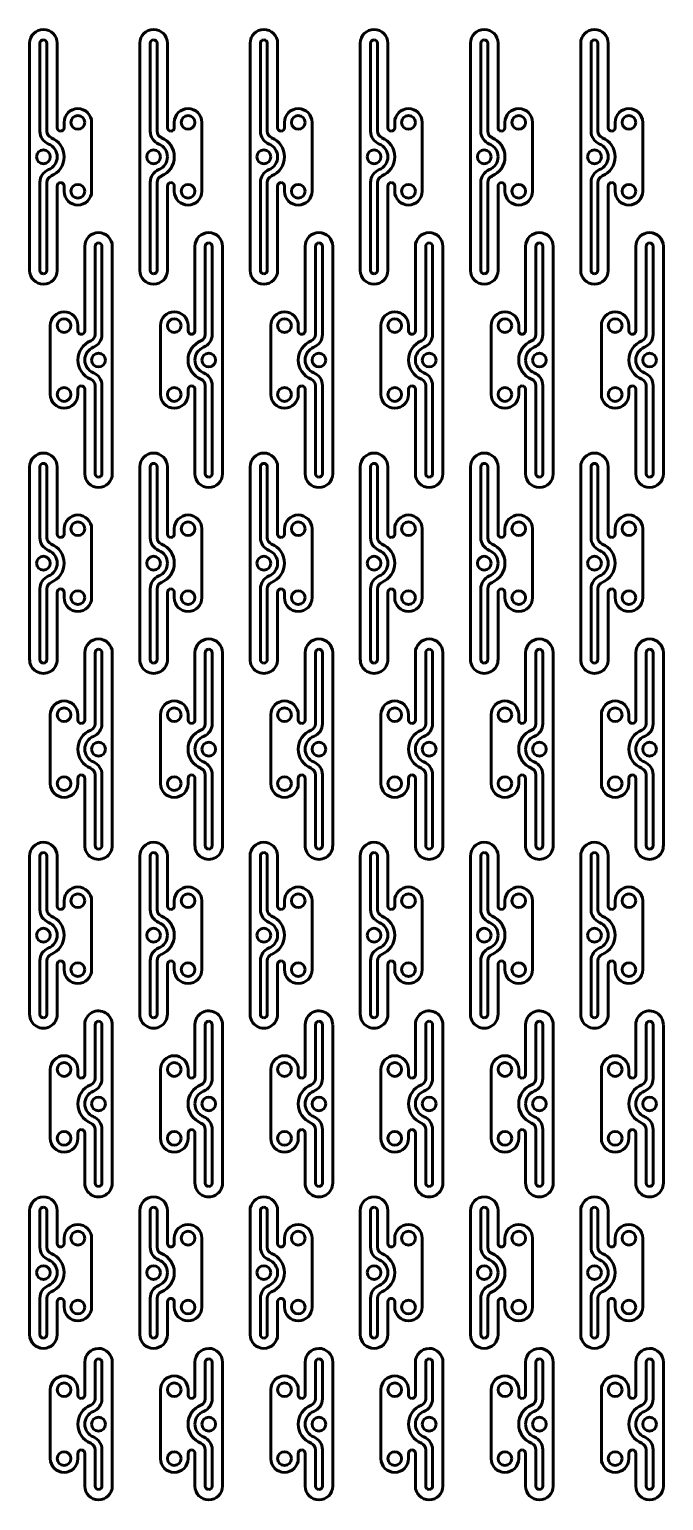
# Model space of a CAD drawing. Header units: millimetres. Extents: x -28 to 64, y -171 to 43.
import ezdxf

# ---------------------------------------------------------------- set-up
doc = ezdxf.new("R2010")
doc.units = ezdxf.units.MM
doc.linetypes.add('K5LT_BASIC', pattern=[0])

# ---------------------------------------------------------------- blocks, each defined once
blk = doc.blocks.new('U1')
at = {"color": 150, "linetype": 'K5LT_BASIC', "lineweight": 60, "true_color": 0x0080ff}
for p, q in [((-28, 24.4), (-28, 40.9)), ((-26.5, 28.11), (-26.5, 40.9)), ((-25.5, 40.9), (-25.5, 28.11)), ((-24, 40.9), (-24, 28.63)), ((-23, 28.63), (-23, 29.4)), ((-19, 29.4), (-19, 19.4)), ((-28, 24.4), (-28, 7.9)), ((-26.5, 20.69), (-26.5, 7.9)), ((-25.5, 7.9), (-25.5, 20.69)), ((-24, 7.9), (-24, 20.16)), ((-23, 19.4), (-23, 20.16))]:
    blk.add_line(p, q, dxfattribs=at)
for centre in [(-21, 29.4), (-21, 19.4)]:
    blk.add_circle(centre, 1, dxfattribs=at)
for centre, radius, start, end in [((-26, 40.9), 2, 0, 180), ((-26, 40.9), 0.5, 90, 180), ((-26, 40.9), 0.5, 0, 90), ((-21, 29.4), 2, 0, 180), ((-24.5, 28.11), 2, 180, 247.9757), ((-24.5, 28.11), 1, 180, 247.9757), ((-23.5, 28.63), 0.5, 180, 270), ((-23.5, 28.63), 0.5, 270, 0), ((-26, 24.4), 2, 0, 67.9757), ((-26, 24.4), 3, 292.0243, 67.9757), ((-26, 24.4), 1, 0, 180), ((-26, 24.4), 1, 180, 0), ((-26, 24.4), 2, 292.0243, 0), ((-24.5, 20.69), 2, 112.0243, 180), ((-24.5, 20.69), 1, 112.0243, 180), ((-23.5, 20.16), 0.5, 90, 180), ((-23.5, 20.16), 0.5, 0, 90), ((-21, 19.4), 2, 180, 0), ((-26, 7.9), 2, 180, 0), ((-26, 7.9), 0.5, 180, 270), ((-26, 7.9), 0.5, 270, 0)]:
    blk.add_arc(centre, radius, start, end, dxfattribs=at)
blk = doc.blocks.new('U2')
at = {"color": 150, "linetype": 'K5LT_BASIC', "lineweight": 60, "true_color": 0x0080ff}
for p, q in [((-20, 11.4), (-20, -0.87)), ((-18.5, 11.4), (-18.5, -1.39)), ((-17.5, -1.39), (-17.5, 11.4)), ((-16, -5.1), (-16, 11.4)), ((-25, -0.1), (-25, -10.1)), ((-21, -0.87), (-21, -0.1)), ((-16, -5.1), (-16, -21.6)), ((-21, -10.1), (-21, -9.34)), ((-20, -21.6), (-20, -9.34)), ((-18.5, -21.6), (-18.5, -8.81)), ((-17.5, -8.81), (-17.5, -21.6))]:
    blk.add_line(p, q, dxfattribs=at)
for centre in [(-23, -0.1), (-23, -10.1)]:
    blk.add_circle(centre, 1, dxfattribs=at)
for centre, radius, start, end in [((-18, 11.4), 2, 0, 180), ((-18, 11.4), 0.5, 90, 180), ((-18, 11.4), 0.5, 0, 90), ((-23, -0.1), 2, 0, 180), ((-20.5, -0.87), 0.5, 180, 270), ((-20.5, -0.87), 0.5, 270, 0), ((-19.5, -1.39), 1, 292.0243, 0), ((-19.5, -1.39), 2, 292.0243, 0), ((-18, -5.1), 3, 112.0243, 247.9757), ((-18, -5.1), 2, 112.0243, 180), ((-18, -5.1), 1, 360, 180), ((-18, -5.1), 2, 180, 247.9757), ((-18, -5.1), 1, 180, 360), ((-19.5, -8.81), 1, 0, 67.9757), ((-19.5, -8.81), 2, 0, 67.9757), ((-23, -10.1), 2, 180, 0), ((-20.5, -9.34), 0.5, 90, 180), ((-20.5, -9.34), 0.5, 0, 90), ((-18, -21.6), 2, 180, 0), ((-18, -21.6), 0.5, 180, 270), ((-18, -21.6), 0.5, 270, 0)]:
    blk.add_arc(centre, radius, start, end, dxfattribs=at)
blk = doc.blocks.new('U3')
at = {"color": 150, "linetype": 'K5LT_BASIC', "lineweight": 60, "true_color": 0x0080ff}
for p, q in [((-28, -34.6), (-28, -20.6)), ((-26.5, -30.89), (-26.5, -20.6)), ((-25.5, -20.6), (-25.5, -30.89)), ((-24, -20.6), (-24, -30.37)), ((-23, -30.37), (-23, -29.6)), ((-19, -29.6), (-19, -39.6)), ((-28, -34.6), (-28, -48.52)), ((-26.5, -38.31), (-26.5, -48.6)), ((-25.5, -48.6), (-25.5, -38.31)), ((-24, -48.52), (-24, -38.84)), ((-23, -39.6), (-23, -38.84))]:
    blk.add_line(p, q, dxfattribs=at)
for centre in [(-21, -29.6), (-21, -39.6)]:
    blk.add_circle(centre, 1, dxfattribs=at)
for centre, radius, start, end in [((-26, -20.6), 2, 0, 180), ((-26, -20.6), 0.5, 90, 180), ((-26, -20.6), 0.5, 0, 90), ((-21, -29.6), 2, 90, 180), ((-21, -29.6), 2, 0, 90), ((-24.5, -30.89), 2, 180, 247.9757), ((-24.5, -30.89), 1, 180, 247.9757), ((-26, -34.6), 3, 292.0243, 67.9757), ((-23.5, -30.37), 0.5, 180, 270), ((-23.5, -30.37), 0.5, 270, 0), ((-26, -34.6), 1, 0, 180), ((-26, -34.6), 2, 0, 67.9757), ((-26, -34.6), 1, 180, 0), ((-26, -34.6), 2, 292.0243, 0), ((-24.5, -38.31), 2, 112.0243, 180), ((-24.5, -38.31), 1, 112.0243, 180), ((-23.5, -38.84), 0.5, 90, 180), ((-23.5, -38.84), 0.5, 0, 90), ((-21, -39.6), 2, 180, 270), ((-21, -39.6), 2, 270, 0), ((-26, -48.6), 2, 177.6087, 2.3913), ((-26, -48.6), 0.5, 180, 270), ((-26, -48.6), 0.5, 270, 0)]:
    blk.add_arc(centre, radius, start, end, dxfattribs=at)
blk = doc.blocks.new('U4')
at = {"color": 150, "linetype": 'K5LT_BASIC', "lineweight": 60, "true_color": 0x0080ff}
for p, q in [((-20, -47.6), (-20, -57.37)), ((-18.5, -47.6), (-18.5, -57.9)), ((-17.5, -57.9), (-17.5, -47.6)), ((-16, -61.6), (-16, -47.6)), ((-25, -56.6), (-25, -66.6)), ((-21, -57.37), (-21, -56.6)), ((-16, -61.6), (-16, -75.52)), ((-21, -66.6), (-21, -65.84)), ((-20, -75.52), (-20, -65.84)), ((-18.5, -75.6), (-18.5, -65.31)), ((-17.5, -65.31), (-17.5, -75.6))]:
    blk.add_line(p, q, dxfattribs=at)
for centre in [(-23, -56.6), (-23, -66.6)]:
    blk.add_circle(centre, 1, dxfattribs=at)
for centre, radius, start, end in [((-18, -47.6), 2, 0, 180), ((-18, -47.6), 0.5, 90, 180), ((-18, -47.6), 0.5, 0, 90), ((-23, -56.6), 2, 90, 180), ((-23, -56.6), 2, 0, 90), ((-20.5, -57.37), 0.5, 180, 270), ((-20.5, -57.37), 0.5, 270, 0), ((-18, -61.6), 3, 112.0243, 247.9757), ((-18, -61.6), 2, 112.0243, 180), ((-19.5, -57.9), 1, 292.0243, 0), ((-19.5, -57.9), 2, 292.0243, 0), ((-18, -61.6), 2, 180, 247.9757), ((-18, -61.6), 1, 360, 180), ((-18, -61.6), 1, 180, 360), ((-19.5, -65.31), 2, 0, 67.9757), ((-20.5, -65.84), 0.5, 90, 180), ((-20.5, -65.84), 0.5, 0, 90), ((-19.5, -65.31), 1, 0, 67.9757), ((-23, -66.6), 2, 180, 270), ((-23, -66.6), 2, 270, 0), ((-18, -75.6), 2, 177.6087, 2.3913), ((-18, -75.6), 0.5, 180, 270), ((-18, -75.6), 0.5, 270, 0)]:
    blk.add_arc(centre, radius, start, end, dxfattribs=at)
blk = doc.blocks.new('U5')
at = {"color": 150, "linetype": 'K5LT_BASIC', "lineweight": 60, "true_color": 0x0080ff}
for p, q in [((-28, -88.61), (-28, -77.15)), ((-26.5, -84.9), (-26.5, -77.11)), ((-25.5, -77.11), (-25.5, -84.9)), ((-24, -77.06), (-24, -84.37)), ((-23, -84.37), (-23, -83.61)), ((-19, -83.61), (-19, -93.61)), ((-28, -88.61), (-28, -100.08)), ((-26.5, -92.31), (-26.5, -100.11)), ((-25.5, -100.11), (-25.5, -92.31)), ((-24, -100.08), (-24, -92.84)), ((-23, -93.61), (-23, -92.84))]:
    blk.add_line(p, q, dxfattribs=at)
for centre in [(-21, -83.61), (-21, -93.61)]:
    blk.add_circle(centre, 1, dxfattribs=at)
for centre, radius, start, end in [((-26, -77.11), 2, 1.2414, 181.2414), ((-26, -77.11), 0.5, 90, 180), ((-26, -77.11), 0.5, 0, 90), ((-21, -83.61), 2, 0, 180), ((-24.5, -84.9), 2, 180, 247.9757), ((-24.5, -84.9), 1, 180, 247.9757), ((-23.5, -84.37), 0.5, 180, 270), ((-23.5, -84.37), 0.5, 270, 0), ((-26, -88.61), 2, 0, 67.9757), ((-26, -88.61), 3, 292.0243, 67.9757), ((-26, -88.61), 1, 0, 180), ((-26, -88.61), 1, 180, 0), ((-26, -88.61), 2, 292.0243, 0), ((-24.5, -92.31), 2, 112.0243, 180), ((-24.5, -92.31), 1, 112.0243, 180), ((-23.5, -92.84), 0.5, 90, 180), ((-23.5, -92.84), 0.5, 0, 90), ((-21, -93.61), 2, 180, 0), ((-26, -100.11), 2, 179.3622, 0.6378), ((-26, -100.11), 0.5, 180, 270), ((-26, -100.11), 0.5, 270, 0)]:
    blk.add_arc(centre, radius, start, end, dxfattribs=at)
blk = doc.blocks.new('U6')
at = {"color": 150, "linetype": 'K5LT_BASIC', "lineweight": 60, "true_color": 0x0080ff}
for p, q in [((-20, -101.56), (-20, -108.87)), ((-18.5, -101.6), (-18.5, -109.4)), ((-17.5, -109.4), (-17.5, -101.6)), ((-16, -113.1), (-16, -101.65)), ((-25, -108.1), (-25, -118.1)), ((-21, -108.87), (-21, -108.1)), ((-16, -113.1), (-16, -124.58)), ((-21, -118.1), (-21, -117.34)), ((-20, -124.58), (-20, -117.34)), ((-18.5, -124.6), (-18.5, -116.81)), ((-17.5, -116.81), (-17.5, -124.6))]:
    blk.add_line(p, q, dxfattribs=at)
for centre in [(-23, -108.1), (-23, -118.1)]:
    blk.add_circle(centre, 1, dxfattribs=at)
for centre, radius, start, end in [((-18, -101.6), 2, 358.7586, 178.7586), ((-18, -101.6), 0.5, 90, 180), ((-18, -101.6), 0.5, 0, 90), ((-23, -108.1), 2, 0, 180), ((-20.5, -108.87), 0.5, 180, 270), ((-20.5, -108.87), 0.5, 270, 0), ((-18, -113.1), 3, 112.0243, 247.9757), ((-19.5, -109.4), 1, 292.0243, 0), ((-19.5, -109.4), 2, 292.0243, 0), ((-18, -113.1), 2, 112.0243, 180), ((-18, -113.1), 2, 180, 247.9757), ((-18, -113.1), 1, 360, 180), ((-18, -113.1), 1, 180, 360), ((-19.5, -116.81), 2, 0, 67.9757), ((-20.5, -117.34), 0.5, 90, 180), ((-20.5, -117.34), 0.5, 0, 90), ((-19.5, -116.81), 1, 0, 67.9757), ((-23, -118.1), 2, 180, 360), ((-18, -124.6), 2, 179.3622, 0.6378), ((-18, -124.6), 0.5, 180, 270), ((-18, -124.6), 0.5, 270, 0)]:
    blk.add_arc(centre, radius, start, end, dxfattribs=at)
blk = doc.blocks.new('U7')
at = {"color": 150, "linetype": 'K5LT_BASIC', "lineweight": 60, "true_color": 0x0080ff}
for p, q in [((-20, -150.6), (-20, -155.37)), ((-18.5, -150.6), (-18.5, -155.9)), ((-17.5, -155.9), (-17.5, -150.6)), ((-16, -159.6), (-16, -150.61)), ((-25, -164.6), (-25, -154.6)), ((-21, -154.6), (-21, -155.37)), ((-16, -159.6), (-16, -168.6)), ((-21, -163.84), (-21, -164.6)), ((-20, -168.6), (-20, -163.84)), ((-18.5, -168.6), (-18.5, -163.31)), ((-17.5, -163.31), (-17.5, -168.6))]:
    blk.add_line(p, q, dxfattribs=at)
for centre in [(-23, -154.6), (-23, -164.6)]:
    blk.add_circle(centre, 1, dxfattribs=at)
for centre, radius, start, end in [((-18, -150.6), 2, 90.0388, 179.9612), ((-18, -150.6), 2, 359.9612, 90.0388), ((-18, -150.6), 0.5, 90, 180), ((-18, -150.6), 0.5, 0, 90), ((-23, -154.6), 2, 0, 180), ((-20.5, -155.37), 0.5, 180, 270), ((-20.5, -155.37), 0.5, 270, 0), ((-19.5, -155.9), 1, 292.0243, 0), ((-19.5, -155.9), 2, 292.0243, 0), ((-18, -159.6), 3, 112.0243, 247.9757), ((-18, -159.6), 2, 112.0243, 180), ((-18, -159.6), 2, 180, 247.9757), ((-18, -159.6), 1, 360, 180), ((-18, -159.6), 1, 180, 360), ((-19.5, -163.31), 2, 0, 67.9757), ((-20.5, -163.84), 0.5, 90, 180), ((-20.5, -163.84), 0.5, 0, 90), ((-19.5, -163.31), 1, 0, 67.9757), ((-23, -164.6), 2, 180, 0), ((-18, -168.6), 2, 180, 0), ((-18, -168.6), 0.5, 180, 270), ((-18, -168.6), 0.5, 270, 0)]:
    blk.add_arc(centre, radius, start, end, dxfattribs=at)
blk = doc.blocks.new('U8')
at = {"color": 150, "linetype": 'K5LT_BASIC', "lineweight": 60, "true_color": 0x0080ff}
for p, q in [((-28, -137.6), (-28, -128.61)), ((-26.5, -133.9), (-26.5, -128.6)), ((-25.5, -128.6), (-25.5, -133.9)), ((-24, -128.6), (-24, -133.37)), ((-23, -132.6), (-23, -133.37)), ((-19, -142.6), (-19, -132.6)), ((-28, -137.6), (-28, -146.6)), ((-26.5, -141.31), (-26.5, -146.6)), ((-25.5, -146.6), (-25.5, -141.31)), ((-24, -146.6), (-24, -141.84)), ((-23, -141.84), (-23, -142.6))]:
    blk.add_line(p, q, dxfattribs=at)
for centre in [(-21, -132.6), (-21, -142.6)]:
    blk.add_circle(centre, 1, dxfattribs=at)
for centre, radius, start, end in [((-26, -128.6), 2, 89.9612, 180.0388), ((-26, -128.6), 0.5, 90, 180), ((-26, -128.6), 2, 0.0388, 89.9612), ((-26, -128.6), 0.5, 0, 90), ((-21, -132.6), 2, 0, 180), ((-24.5, -133.9), 2, 180, 247.9757), ((-24.5, -133.9), 1, 180, 247.9757), ((-23.5, -133.37), 0.5, 180, 270), ((-23.5, -133.37), 0.5, 270, 0), ((-26, -137.6), 1, 0, 180), ((-26, -137.6), 2, 0, 67.9757), ((-26, -137.6), 3, 292.0243, 67.9757), ((-26, -137.6), 1, 180, 0), ((-26, -137.6), 2, 292.0243, 0), ((-24.5, -141.31), 2, 112.0243, 180), ((-24.5, -141.31), 1, 112.0243, 180), ((-23.5, -141.84), 0.5, 90, 180), ((-23.5, -141.84), 0.5, 0, 90), ((-21, -142.6), 2, 180, 0), ((-26, -146.6), 2, 180, 0), ((-26, -146.6), 0.5, 180, 270), ((-26, -146.6), 0.5, 270, 0)]:
    blk.add_arc(centre, radius, start, end, dxfattribs=at)
blk = doc.blocks.new('U0')
for name in ['U1', 'U2', 'U3', 'U4', 'U5', 'U6', 'U8', 'U7']:
    blk.add_blockref(name, (0, 0))
blk = doc.blocks.new('U10')
at = {"color": 150, "linetype": 'K5LT_BASIC', "lineweight": 60, "true_color": 0x0080ff}
for p, q in [((-12, 24.4), (-12, 40.9)), ((-10.5, 28.11), (-10.5, 40.9)), ((-9.5, 40.9), (-9.5, 28.11)), ((-8, 40.9), (-8, 28.63)), ((-7, 28.63), (-7, 29.4)), ((-3, 29.4), (-3, 19.4)), ((-12, 24.4), (-12, 7.9)), ((-10.5, 20.69), (-10.5, 7.9)), ((-9.5, 7.9), (-9.5, 20.69)), ((-8, 7.9), (-8, 20.16)), ((-7, 19.4), (-7, 20.16))]:
    blk.add_line(p, q, dxfattribs=at)
for centre in [(-5, 29.4), (-5, 19.4)]:
    blk.add_circle(centre, 1, dxfattribs=at)
for centre, radius, start, end in [((-10, 40.9), 2, 0, 180), ((-10, 40.9), 0.5, 90, 180), ((-10, 40.9), 0.5, 0, 90), ((-5, 29.4), 2, 0, 180), ((-8.5, 28.11), 2, 180, 247.9757), ((-8.5, 28.11), 1, 180, 247.9757), ((-7.5, 28.63), 0.5, 180, 270), ((-7.5, 28.63), 0.5, 270, 0), ((-10, 24.4), 2, 0, 67.9757), ((-10, 24.4), 3, 292.0243, 67.9757), ((-10, 24.4), 1, 0, 180), ((-10, 24.4), 1, 180, 0), ((-10, 24.4), 2, 292.0243, 0), ((-8.5, 20.69), 2, 112.0243, 180), ((-8.5, 20.69), 1, 112.0243, 180), ((-7.5, 20.16), 0.5, 90, 180), ((-7.5, 20.16), 0.5, 0, 90), ((-5, 19.4), 2, 180, 0), ((-10, 7.9), 2, 180, 0), ((-10, 7.9), 0.5, 180, 270), ((-10, 7.9), 0.5, 270, 0)]:
    blk.add_arc(centre, radius, start, end, dxfattribs=at)
blk = doc.blocks.new('U11')
at = {"color": 150, "linetype": 'K5LT_BASIC', "lineweight": 60, "true_color": 0x0080ff}
for p, q in [((-4, 11.4), (-4, -0.87)), ((-2.5, 11.4), (-2.5, -1.39)), ((-1.5, -1.39), (-1.5, 11.4)), ((0, -5.1), (0, 11.4)), ((-9, -0.1), (-9, -10.1)), ((-5, -0.87), (-5, -0.1)), ((0, -5.1), (0, -21.6)), ((-5, -10.1), (-5, -9.34)), ((-4, -21.6), (-4, -9.34)), ((-2.5, -21.6), (-2.5, -8.81)), ((-1.5, -8.81), (-1.5, -21.6))]:
    blk.add_line(p, q, dxfattribs=at)
for centre in [(-7, -0.1), (-7, -10.1)]:
    blk.add_circle(centre, 1, dxfattribs=at)
for centre, radius, start, end in [((-2, 11.4), 2, 0, 180), ((-2, 11.4), 0.5, 90, 180), ((-2, 11.4), 0.5, 0, 90), ((-7, -0.1), 2, 0, 180), ((-4.5, -0.87), 0.5, 180, 270), ((-4.5, -0.87), 0.5, 270, 0), ((-3.5, -1.39), 1, 292.0243, 0), ((-3.5, -1.39), 2, 292.0243, 0), ((-2, -5.1), 3, 112.0243, 247.9757), ((-2, -5.1), 2, 112.0243, 180), ((-2, -5.1), 1, 360, 180), ((-2, -5.1), 2, 180, 247.9757), ((-2, -5.1), 1, 180, 360), ((-3.5, -8.81), 1, 0, 67.9757), ((-3.5, -8.81), 2, 0, 67.9757), ((-7, -10.1), 2, 180, 0), ((-4.5, -9.34), 0.5, 90, 180), ((-4.5, -9.34), 0.5, 0, 90), ((-2, -21.6), 2, 180, 0), ((-2, -21.6), 0.5, 180, 270), ((-2, -21.6), 0.5, 270, 0)]:
    blk.add_arc(centre, radius, start, end, dxfattribs=at)
blk = doc.blocks.new('U12')
at = {"color": 150, "linetype": 'K5LT_BASIC', "lineweight": 60, "true_color": 0x0080ff}
for p, q in [((-12, -34.6), (-12, -20.6)), ((-10.5, -30.89), (-10.5, -20.6)), ((-9.5, -20.6), (-9.5, -30.89)), ((-8, -20.6), (-8, -30.37)), ((-7, -30.37), (-7, -29.6)), ((-3, -29.6), (-3, -39.6)), ((-12, -34.6), (-12, -48.52)), ((-10.5, -38.31), (-10.5, -48.6)), ((-9.5, -48.6), (-9.5, -38.31)), ((-8, -48.52), (-8, -38.84)), ((-7, -39.6), (-7, -38.84))]:
    blk.add_line(p, q, dxfattribs=at)
for centre in [(-5, -29.6), (-5, -39.6)]:
    blk.add_circle(centre, 1, dxfattribs=at)
for centre, radius, start, end in [((-10, -20.6), 2, 0, 180), ((-10, -20.6), 0.5, 90, 180), ((-10, -20.6), 0.5, 0, 90), ((-5, -29.6), 2, 90, 180), ((-5, -29.6), 2, 0, 90), ((-8.5, -30.89), 2, 180, 247.9757), ((-8.5, -30.89), 1, 180, 247.9757), ((-10, -34.6), 3, 292.0243, 67.9757), ((-7.5, -30.37), 0.5, 180, 270), ((-7.5, -30.37), 0.5, 270, 0), ((-10, -34.6), 1, 0, 180), ((-10, -34.6), 2, 0, 67.9757), ((-10, -34.6), 1, 180, 0), ((-10, -34.6), 2, 292.0243, 0), ((-8.5, -38.31), 2, 112.0243, 180), ((-8.5, -38.31), 1, 112.0243, 180), ((-7.5, -38.84), 0.5, 90, 180), ((-7.5, -38.84), 0.5, 0, 90), ((-5, -39.6), 2, 180, 270), ((-5, -39.6), 2, 270, 0), ((-10, -48.6), 2, 177.6087, 2.3913), ((-10, -48.6), 0.5, 180, 270), ((-10, -48.6), 0.5, 270, 0)]:
    blk.add_arc(centre, radius, start, end, dxfattribs=at)
blk = doc.blocks.new('U13')
at = {"color": 150, "linetype": 'K5LT_BASIC', "lineweight": 60, "true_color": 0x0080ff}
for p, q in [((-4, -47.6), (-4, -57.37)), ((-2.5, -47.6), (-2.5, -57.9)), ((-1.5, -57.9), (-1.5, -47.6)), ((0, -61.6), (0, -47.6)), ((-9, -56.6), (-9, -66.6)), ((-5, -57.37), (-5, -56.6)), ((0, -61.6), (0, -75.52)), ((-5, -66.6), (-5, -65.84)), ((-4, -75.52), (-4, -65.84)), ((-2.5, -75.6), (-2.5, -65.31)), ((-1.5, -65.31), (-1.5, -75.6))]:
    blk.add_line(p, q, dxfattribs=at)
for centre in [(-7, -56.6), (-7, -66.6)]:
    blk.add_circle(centre, 1, dxfattribs=at)
for centre, radius, start, end in [((-2, -47.6), 2, 0, 180), ((-2, -47.6), 0.5, 90, 180), ((-2, -47.6), 0.5, 0, 90), ((-7, -56.6), 2, 90, 180), ((-7, -56.6), 2, 0, 90), ((-4.5, -57.37), 0.5, 180, 270), ((-4.5, -57.37), 0.5, 270, 0), ((-2, -61.6), 3, 112.0243, 247.9757), ((-2, -61.6), 2, 112.0243, 180), ((-3.5, -57.9), 1, 292.0243, 0), ((-3.5, -57.9), 2, 292.0243, 0), ((-2, -61.6), 2, 180, 247.9757), ((-2, -61.6), 1, 360, 180), ((-2, -61.6), 1, 180, 360), ((-3.5, -65.31), 2, 0, 67.9757), ((-4.5, -65.84), 0.5, 90, 180), ((-4.5, -65.84), 0.5, 0, 90), ((-3.5, -65.31), 1, 0, 67.9757), ((-7, -66.6), 2, 180, 270), ((-7, -66.6), 2, 270, 0), ((-2, -75.6), 2, 177.6087, 2.3913), ((-2, -75.6), 0.5, 180, 270), ((-2, -75.6), 0.5, 270, 0)]:
    blk.add_arc(centre, radius, start, end, dxfattribs=at)
blk = doc.blocks.new('U14')
at = {"color": 150, "linetype": 'K5LT_BASIC', "lineweight": 60, "true_color": 0x0080ff}
for p, q in [((-12, -88.61), (-12, -77.15)), ((-10.5, -84.9), (-10.5, -77.11)), ((-9.5, -77.11), (-9.5, -84.9)), ((-8, -77.06), (-8, -84.37)), ((-7, -84.37), (-7, -83.61)), ((-3, -83.61), (-3, -93.61)), ((-12, -88.61), (-12, -100.08)), ((-10.5, -92.31), (-10.5, -100.11)), ((-9.5, -100.11), (-9.5, -92.31)), ((-8, -100.08), (-8, -92.84)), ((-7, -93.61), (-7, -92.84))]:
    blk.add_line(p, q, dxfattribs=at)
for centre in [(-5, -83.61), (-5, -93.61)]:
    blk.add_circle(centre, 1, dxfattribs=at)
for centre, radius, start, end in [((-10, -77.11), 2, 1.2414, 181.2414), ((-10, -77.11), 0.5, 90, 180), ((-10, -77.11), 0.5, 0, 90), ((-5, -83.61), 2, 0, 180), ((-8.5, -84.9), 2, 180, 247.9757), ((-8.5, -84.9), 1, 180, 247.9757), ((-7.5, -84.37), 0.5, 180, 270), ((-7.5, -84.37), 0.5, 270, 0), ((-10, -88.61), 2, 0, 67.9757), ((-10, -88.61), 3, 292.0243, 67.9757), ((-10, -88.61), 1, 0, 180), ((-10, -88.61), 1, 180, 0), ((-10, -88.61), 2, 292.0243, 0), ((-8.5, -92.31), 2, 112.0243, 180), ((-8.5, -92.31), 1, 112.0243, 180), ((-7.5, -92.84), 0.5, 90, 180), ((-7.5, -92.84), 0.5, 0, 90), ((-5, -93.61), 2, 180, 0), ((-10, -100.11), 2, 179.3622, 0.6378), ((-10, -100.11), 0.5, 180, 270), ((-10, -100.11), 0.5, 270, 0)]:
    blk.add_arc(centre, radius, start, end, dxfattribs=at)
blk = doc.blocks.new('U15')
at = {"color": 150, "linetype": 'K5LT_BASIC', "lineweight": 60, "true_color": 0x0080ff}
for p, q in [((-4, -101.56), (-4, -108.87)), ((-2.5, -101.6), (-2.5, -109.4)), ((-1.5, -109.4), (-1.5, -101.6)), ((0, -113.1), (0, -101.65)), ((-9, -108.1), (-9, -118.1)), ((-5, -108.87), (-5, -108.1)), ((0, -113.1), (0, -124.58)), ((-5, -118.1), (-5, -117.34)), ((-4, -124.58), (-4, -117.34)), ((-2.5, -124.6), (-2.5, -116.81)), ((-1.5, -116.81), (-1.5, -124.6))]:
    blk.add_line(p, q, dxfattribs=at)
for centre in [(-7, -108.1), (-7, -118.1)]:
    blk.add_circle(centre, 1, dxfattribs=at)
for centre, radius, start, end in [((-2, -101.6), 2, 358.7586, 178.7586), ((-2, -101.6), 0.5, 90, 180), ((-2, -101.6), 0.5, 0, 90), ((-7, -108.1), 2, 0, 180), ((-4.5, -108.87), 0.5, 180, 270), ((-4.5, -108.87), 0.5, 270, 0), ((-2, -113.1), 3, 112.0243, 247.9757), ((-3.5, -109.4), 1, 292.0243, 0), ((-3.5, -109.4), 2, 292.0243, 0), ((-2, -113.1), 2, 112.0243, 180), ((-2, -113.1), 2, 180, 247.9757), ((-2, -113.1), 1, 360, 180), ((-2, -113.1), 1, 180, 360), ((-3.5, -116.81), 2, 0, 67.9757), ((-4.5, -117.34), 0.5, 90, 180), ((-4.5, -117.34), 0.5, 0, 90), ((-3.5, -116.81), 1, 0, 67.9757), ((-7, -118.1), 2, 180, 360), ((-2, -124.6), 2, 179.3622, 0.6378), ((-2, -124.6), 0.5, 180, 270), ((-2, -124.6), 0.5, 270, 0)]:
    blk.add_arc(centre, radius, start, end, dxfattribs=at)
blk = doc.blocks.new('U16')
at = {"color": 150, "linetype": 'K5LT_BASIC', "lineweight": 60, "true_color": 0x0080ff}
for p, q in [((-4, -150.6), (-4, -155.37)), ((-2.5, -150.6), (-2.5, -155.9)), ((-1.5, -155.9), (-1.5, -150.6)), ((0, -159.6), (0, -150.61)), ((-9, -164.6), (-9, -154.6)), ((-5, -154.6), (-5, -155.37)), ((0, -159.6), (0, -168.6)), ((-5, -163.84), (-5, -164.6)), ((-4, -168.6), (-4, -163.84)), ((-2.5, -168.6), (-2.5, -163.31)), ((-1.5, -163.31), (-1.5, -168.6))]:
    blk.add_line(p, q, dxfattribs=at)
for centre in [(-7, -154.6), (-7, -164.6)]:
    blk.add_circle(centre, 1, dxfattribs=at)
for centre, radius, start, end in [((-2, -150.6), 2, 90.0388, 179.9612), ((-2, -150.6), 2, 359.9612, 90.0388), ((-2, -150.6), 0.5, 90, 180), ((-2, -150.6), 0.5, 0, 90), ((-7, -154.6), 2, 0, 180), ((-4.5, -155.37), 0.5, 180, 270), ((-4.5, -155.37), 0.5, 270, 0), ((-3.5, -155.9), 1, 292.0243, 0), ((-3.5, -155.9), 2, 292.0243, 0), ((-2, -159.6), 3, 112.0243, 247.9757), ((-2, -159.6), 2, 112.0243, 180), ((-2, -159.6), 2, 180, 247.9757), ((-2, -159.6), 1, 360, 180), ((-2, -159.6), 1, 180, 360), ((-3.5, -163.31), 2, 0, 67.9757), ((-4.5, -163.84), 0.5, 90, 180), ((-4.5, -163.84), 0.5, 0, 90), ((-3.5, -163.31), 1, 0, 67.9757), ((-7, -164.6), 2, 180, 0), ((-2, -168.6), 2, 180, 0), ((-2, -168.6), 0.5, 180, 270), ((-2, -168.6), 0.5, 270, 0)]:
    blk.add_arc(centre, radius, start, end, dxfattribs=at)
blk = doc.blocks.new('U17')
at = {"color": 150, "linetype": 'K5LT_BASIC', "lineweight": 60, "true_color": 0x0080ff}
for p, q in [((-12, -137.6), (-12, -128.61)), ((-10.5, -133.9), (-10.5, -128.6)), ((-9.5, -128.6), (-9.5, -133.9)), ((-8, -128.6), (-8, -133.37)), ((-7, -132.6), (-7, -133.37)), ((-3, -142.6), (-3, -132.6)), ((-12, -137.6), (-12, -146.6)), ((-10.5, -141.31), (-10.5, -146.6)), ((-9.5, -146.6), (-9.5, -141.31)), ((-8, -146.6), (-8, -141.84)), ((-7, -141.84), (-7, -142.6))]:
    blk.add_line(p, q, dxfattribs=at)
for centre in [(-5, -132.6), (-5, -142.6)]:
    blk.add_circle(centre, 1, dxfattribs=at)
for centre, radius, start, end in [((-10, -128.6), 2, 89.9612, 180.0388), ((-10, -128.6), 0.5, 90, 180), ((-10, -128.6), 2, 0.0388, 89.9612), ((-10, -128.6), 0.5, 0, 90), ((-5, -132.6), 2, 0, 180), ((-8.5, -133.9), 2, 180, 247.9757), ((-8.5, -133.9), 1, 180, 247.9757), ((-7.5, -133.37), 0.5, 180, 270), ((-7.5, -133.37), 0.5, 270, 0), ((-10, -137.6), 1, 0, 180), ((-10, -137.6), 2, 0, 67.9757), ((-10, -137.6), 3, 292.0243, 67.9757), ((-10, -137.6), 1, 180, 0), ((-10, -137.6), 2, 292.0243, 0), ((-8.5, -141.31), 2, 112.0243, 180), ((-8.5, -141.31), 1, 112.0243, 180), ((-7.5, -141.84), 0.5, 90, 180), ((-7.5, -141.84), 0.5, 0, 90), ((-5, -142.6), 2, 180, 0), ((-10, -146.6), 2, 180, 0), ((-10, -146.6), 0.5, 180, 270), ((-10, -146.6), 0.5, 270, 0)]:
    blk.add_arc(centre, radius, start, end, dxfattribs=at)
blk = doc.blocks.new('U9')
for name in ['U10', 'U11', 'U12', 'U13', 'U14', 'U15', 'U17', 'U16']:
    blk.add_blockref(name, (0, 0))
blk = doc.blocks.new('U19')
at = {"color": 150, "linetype": 'K5LT_BASIC', "lineweight": 60, "true_color": 0x0080ff}
for p, q in [((4, 24.4), (4, 40.9)), ((5.5, 28.11), (5.5, 40.9)), ((6.5, 40.9), (6.5, 28.11)), ((8, 40.9), (8, 28.63)), ((9, 28.63), (9, 29.4)), ((13, 29.4), (13, 19.4)), ((4, 24.4), (4, 7.9)), ((5.5, 20.69), (5.5, 7.9)), ((6.5, 7.9), (6.5, 20.69)), ((8, 7.9), (8, 20.16)), ((9, 19.4), (9, 20.16))]:
    blk.add_line(p, q, dxfattribs=at)
for centre in [(11, 29.4), (11, 19.4)]:
    blk.add_circle(centre, 1, dxfattribs=at)
for centre, radius, start, end in [((6, 40.9), 2, 0, 180), ((6, 40.9), 0.5, 90, 180), ((6, 40.9), 0.5, 0, 90), ((11, 29.4), 2, 0, 180), ((7.5, 28.11), 2, 180, 247.9757), ((7.5, 28.11), 1, 180, 247.9757), ((8.5, 28.63), 0.5, 180, 270), ((8.5, 28.63), 0.5, 270, 0), ((6, 24.4), 2, 0, 67.9757), ((6, 24.4), 3, 292.0243, 67.9757), ((6, 24.4), 1, 0, 180), ((6, 24.4), 1, 180, 0), ((6, 24.4), 2, 292.0243, 0), ((7.5, 20.69), 2, 112.0243, 180), ((7.5, 20.69), 1, 112.0243, 180), ((8.5, 20.16), 0.5, 90, 180), ((8.5, 20.16), 0.5, 0, 90), ((11, 19.4), 2, 180, 0), ((6, 7.9), 2, 180, 0), ((6, 7.9), 0.5, 180, 270), ((6, 7.9), 0.5, 270, 0)]:
    blk.add_arc(centre, radius, start, end, dxfattribs=at)
blk = doc.blocks.new('U20')
at = {"color": 150, "linetype": 'K5LT_BASIC', "lineweight": 60, "true_color": 0x0080ff}
for p, q in [((12, 11.4), (12, -0.87)), ((13.5, 11.4), (13.5, -1.39)), ((14.5, -1.39), (14.5, 11.4)), ((16, -5.1), (16, 11.4)), ((7, -0.1), (7, -10.1)), ((11, -0.87), (11, -0.1)), ((16, -5.1), (16, -21.6)), ((11, -10.1), (11, -9.34)), ((12, -21.6), (12, -9.34)), ((13.5, -21.6), (13.5, -8.81)), ((14.5, -8.81), (14.5, -21.6))]:
    blk.add_line(p, q, dxfattribs=at)
for centre in [(9, -0.1), (9, -10.1)]:
    blk.add_circle(centre, 1, dxfattribs=at)
for centre, radius, start, end in [((14, 11.4), 2, 0, 180), ((14, 11.4), 0.5, 90, 180), ((14, 11.4), 0.5, 0, 90), ((9, -0.1), 2, 0, 180), ((11.5, -0.87), 0.5, 180, 270), ((11.5, -0.87), 0.5, 270, 0), ((12.5, -1.39), 1, 292.0243, 0), ((12.5, -1.39), 2, 292.0243, 0), ((14, -5.1), 3, 112.0243, 247.9757), ((14, -5.1), 2, 112.0243, 180), ((14, -5.1), 1, 360, 180), ((14, -5.1), 2, 180, 247.9757), ((14, -5.1), 1, 180, 360), ((12.5, -8.81), 1, 0, 67.9757), ((12.5, -8.81), 2, 0, 67.9757), ((9, -10.1), 2, 180, 0), ((11.5, -9.34), 0.5, 90, 180), ((11.5, -9.34), 0.5, 0, 90), ((14, -21.6), 2, 180, 0), ((14, -21.6), 0.5, 180, 270), ((14, -21.6), 0.5, 270, 0)]:
    blk.add_arc(centre, radius, start, end, dxfattribs=at)
blk = doc.blocks.new('U21')
at = {"color": 150, "linetype": 'K5LT_BASIC', "lineweight": 60, "true_color": 0x0080ff}
for p, q in [((4, -34.6), (4, -20.6)), ((5.5, -30.89), (5.5, -20.6)), ((6.5, -20.6), (6.5, -30.89)), ((8, -20.6), (8, -30.37)), ((9, -30.37), (9, -29.6)), ((13, -29.6), (13, -39.6)), ((4, -34.6), (4, -48.52)), ((5.5, -38.31), (5.5, -48.6)), ((6.5, -48.6), (6.5, -38.31)), ((8, -48.52), (8, -38.84)), ((9, -39.6), (9, -38.84))]:
    blk.add_line(p, q, dxfattribs=at)
for centre in [(11, -29.6), (11, -39.6)]:
    blk.add_circle(centre, 1, dxfattribs=at)
for centre, radius, start, end in [((6, -20.6), 2, 0, 180), ((6, -20.6), 0.5, 90, 180), ((6, -20.6), 0.5, 0, 90), ((11, -29.6), 2, 90, 180), ((11, -29.6), 2, 0, 90), ((7.5, -30.89), 2, 180, 247.9757), ((7.5, -30.89), 1, 180, 247.9757), ((6, -34.6), 3, 292.0243, 67.9757), ((8.5, -30.37), 0.5, 180, 270), ((8.5, -30.37), 0.5, 270, 0), ((6, -34.6), 1, 0, 180), ((6, -34.6), 2, 0, 67.9757), ((6, -34.6), 1, 180, 0), ((6, -34.6), 2, 292.0243, 0), ((7.5, -38.31), 2, 112.0243, 180), ((7.5, -38.31), 1, 112.0243, 180), ((8.5, -38.84), 0.5, 90, 180), ((8.5, -38.84), 0.5, 0, 90), ((11, -39.6), 2, 180, 270), ((11, -39.6), 2, 270, 0), ((6, -48.6), 2, 177.6087, 2.3913), ((6, -48.6), 0.5, 180, 270), ((6, -48.6), 0.5, 270, 0)]:
    blk.add_arc(centre, radius, start, end, dxfattribs=at)
blk = doc.blocks.new('U22')
at = {"color": 150, "linetype": 'K5LT_BASIC', "lineweight": 60, "true_color": 0x0080ff}
for p, q in [((12, -47.6), (12, -57.37)), ((13.5, -47.6), (13.5, -57.9)), ((14.5, -57.9), (14.5, -47.6)), ((16, -61.6), (16, -47.6)), ((7, -56.6), (7, -66.6)), ((11, -57.37), (11, -56.6)), ((16, -61.6), (16, -75.52)), ((11, -66.6), (11, -65.84)), ((12, -75.52), (12, -65.84)), ((13.5, -75.6), (13.5, -65.31)), ((14.5, -65.31), (14.5, -75.6))]:
    blk.add_line(p, q, dxfattribs=at)
for centre in [(9, -56.6), (9, -66.6)]:
    blk.add_circle(centre, 1, dxfattribs=at)
for centre, radius, start, end in [((14, -47.6), 2, 0, 180), ((14, -47.6), 0.5, 90, 180), ((14, -47.6), 0.5, 0, 90), ((9, -56.6), 2, 90, 180), ((9, -56.6), 2, 0, 90), ((11.5, -57.37), 0.5, 180, 270), ((11.5, -57.37), 0.5, 270, 0), ((14, -61.6), 3, 112.0243, 247.9757), ((14, -61.6), 2, 112.0243, 180), ((12.5, -57.9), 1, 292.0243, 0), ((12.5, -57.9), 2, 292.0243, 0), ((14, -61.6), 2, 180, 247.9757), ((14, -61.6), 1, 360, 180), ((14, -61.6), 1, 180, 360), ((12.5, -65.31), 2, 0, 67.9757), ((11.5, -65.84), 0.5, 90, 180), ((11.5, -65.84), 0.5, 0, 90), ((12.5, -65.31), 1, 0, 67.9757), ((9, -66.6), 2, 180, 270), ((9, -66.6), 2, 270, 0), ((14, -75.6), 2, 177.6087, 2.3913), ((14, -75.6), 0.5, 180, 270), ((14, -75.6), 0.5, 270, 0)]:
    blk.add_arc(centre, radius, start, end, dxfattribs=at)
blk = doc.blocks.new('U23')
at = {"color": 150, "linetype": 'K5LT_BASIC', "lineweight": 60, "true_color": 0x0080ff}
for p, q in [((4, -88.61), (4, -77.15)), ((5.5, -84.9), (5.5, -77.11)), ((6.5, -77.11), (6.5, -84.9)), ((8, -77.06), (8, -84.37)), ((9, -84.37), (9, -83.61)), ((13, -83.61), (13, -93.61)), ((4, -88.61), (4, -100.08)), ((5.5, -92.31), (5.5, -100.11)), ((6.5, -100.11), (6.5, -92.31)), ((8, -100.08), (8, -92.84)), ((9, -93.61), (9, -92.84))]:
    blk.add_line(p, q, dxfattribs=at)
for centre in [(11, -83.61), (11, -93.61)]:
    blk.add_circle(centre, 1, dxfattribs=at)
for centre, radius, start, end in [((6, -77.11), 2, 1.2414, 181.2414), ((6, -77.11), 0.5, 90, 180), ((6, -77.11), 0.5, 0, 90), ((11, -83.61), 2, 0, 180), ((7.5, -84.9), 2, 180, 247.9757), ((7.5, -84.9), 1, 180, 247.9757), ((8.5, -84.37), 0.5, 180, 270), ((8.5, -84.37), 0.5, 270, 0), ((6, -88.61), 2, 0, 67.9757), ((6, -88.61), 3, 292.0243, 67.9757), ((6, -88.61), 1, 0, 180), ((6, -88.61), 1, 180, 0), ((6, -88.61), 2, 292.0243, 0), ((7.5, -92.31), 2, 112.0243, 180), ((7.5, -92.31), 1, 112.0243, 180), ((8.5, -92.84), 0.5, 90, 180), ((8.5, -92.84), 0.5, 0, 90), ((11, -93.61), 2, 180, 0), ((6, -100.11), 2, 179.3622, 0.6378), ((6, -100.11), 0.5, 180, 270), ((6, -100.11), 0.5, 270, 0)]:
    blk.add_arc(centre, radius, start, end, dxfattribs=at)
blk = doc.blocks.new('U24')
at = {"color": 150, "linetype": 'K5LT_BASIC', "lineweight": 60, "true_color": 0x0080ff}
for p, q in [((12, -101.56), (12, -108.87)), ((13.5, -101.6), (13.5, -109.4)), ((14.5, -109.4), (14.5, -101.6)), ((16, -113.1), (16, -101.65)), ((7, -108.1), (7, -118.1)), ((11, -108.87), (11, -108.1)), ((16, -113.1), (16, -124.58)), ((11, -118.1), (11, -117.34)), ((12, -124.58), (12, -117.34)), ((13.5, -124.6), (13.5, -116.81)), ((14.5, -116.81), (14.5, -124.6))]:
    blk.add_line(p, q, dxfattribs=at)
for centre in [(9, -108.1), (9, -118.1)]:
    blk.add_circle(centre, 1, dxfattribs=at)
for centre, radius, start, end in [((14, -101.6), 2, 358.7586, 178.7586), ((14, -101.6), 0.5, 90, 180), ((14, -101.6), 0.5, 0, 90), ((9, -108.1), 2, 0, 180), ((11.5, -108.87), 0.5, 180, 270), ((11.5, -108.87), 0.5, 270, 0), ((14, -113.1), 3, 112.0243, 247.9757), ((12.5, -109.4), 1, 292.0243, 0), ((12.5, -109.4), 2, 292.0243, 0), ((14, -113.1), 2, 112.0243, 180), ((14, -113.1), 2, 180, 247.9757), ((14, -113.1), 1, 360, 180), ((14, -113.1), 1, 180, 360), ((12.5, -116.81), 2, 0, 67.9757), ((11.5, -117.34), 0.5, 90, 180), ((11.5, -117.34), 0.5, 0, 90), ((12.5, -116.81), 1, 0, 67.9757), ((9, -118.1), 2, 180, 360), ((14, -124.6), 2, 179.3622, 0.6378), ((14, -124.6), 0.5, 180, 270), ((14, -124.6), 0.5, 270, 0)]:
    blk.add_arc(centre, radius, start, end, dxfattribs=at)
blk = doc.blocks.new('U25')
at = {"color": 150, "linetype": 'K5LT_BASIC', "lineweight": 60, "true_color": 0x0080ff}
for p, q in [((12, -150.6), (12, -155.37)), ((13.5, -150.6), (13.5, -155.9)), ((14.5, -155.9), (14.5, -150.6)), ((16, -159.6), (16, -150.61)), ((7, -164.6), (7, -154.6)), ((11, -154.6), (11, -155.37)), ((16, -159.6), (16, -168.6)), ((11, -163.84), (11, -164.6)), ((12, -168.6), (12, -163.84)), ((13.5, -168.6), (13.5, -163.31)), ((14.5, -163.31), (14.5, -168.6))]:
    blk.add_line(p, q, dxfattribs=at)
for centre in [(9, -154.6), (9, -164.6)]:
    blk.add_circle(centre, 1, dxfattribs=at)
for centre, radius, start, end in [((14, -150.6), 2, 90.0388, 179.9612), ((14, -150.6), 2, 359.9612, 90.0388), ((14, -150.6), 0.5, 90, 180), ((14, -150.6), 0.5, 0, 90), ((9, -154.6), 2, 0, 180), ((11.5, -155.37), 0.5, 180, 270), ((11.5, -155.37), 0.5, 270, 0), ((12.5, -155.9), 1, 292.0243, 0), ((12.5, -155.9), 2, 292.0243, 0), ((14, -159.6), 3, 112.0243, 247.9757), ((14, -159.6), 2, 112.0243, 180), ((14, -159.6), 2, 180, 247.9757), ((14, -159.6), 1, 360, 180), ((14, -159.6), 1, 180, 360), ((12.5, -163.31), 2, 0, 67.9757), ((11.5, -163.84), 0.5, 90, 180), ((11.5, -163.84), 0.5, 0, 90), ((12.5, -163.31), 1, 0, 67.9757), ((9, -164.6), 2, 180, 0), ((14, -168.6), 2, 180, 0), ((14, -168.6), 0.5, 180, 270), ((14, -168.6), 0.5, 270, 0)]:
    blk.add_arc(centre, radius, start, end, dxfattribs=at)
blk = doc.blocks.new('U26')
at = {"color": 150, "linetype": 'K5LT_BASIC', "lineweight": 60, "true_color": 0x0080ff}
for p, q in [((4, -137.6), (4, -128.61)), ((5.5, -133.9), (5.5, -128.6)), ((6.5, -128.6), (6.5, -133.9)), ((8, -128.6), (8, -133.37)), ((9, -132.6), (9, -133.37)), ((13, -142.6), (13, -132.6)), ((4, -137.6), (4, -146.6)), ((5.5, -141.31), (5.5, -146.6)), ((6.5, -146.6), (6.5, -141.31)), ((8, -146.6), (8, -141.84)), ((9, -141.84), (9, -142.6))]:
    blk.add_line(p, q, dxfattribs=at)
for centre in [(11, -132.6), (11, -142.6)]:
    blk.add_circle(centre, 1, dxfattribs=at)
for centre, radius, start, end in [((6, -128.6), 2, 89.9612, 180.0388), ((6, -128.6), 0.5, 90, 180), ((6, -128.6), 2, 0.0388, 89.9612), ((6, -128.6), 0.5, 0, 90), ((11, -132.6), 2, 0, 180), ((7.5, -133.9), 2, 180, 247.9757), ((7.5, -133.9), 1, 180, 247.9757), ((8.5, -133.37), 0.5, 180, 270), ((8.5, -133.37), 0.5, 270, 0), ((6, -137.6), 1, 0, 180), ((6, -137.6), 2, 0, 67.9757), ((6, -137.6), 3, 292.0243, 67.9757), ((6, -137.6), 1, 180, 0), ((6, -137.6), 2, 292.0243, 0), ((7.5, -141.31), 2, 112.0243, 180), ((7.5, -141.31), 1, 112.0243, 180), ((8.5, -141.84), 0.5, 90, 180), ((8.5, -141.84), 0.5, 0, 90), ((11, -142.6), 2, 180, 0), ((6, -146.6), 2, 180, 0), ((6, -146.6), 0.5, 180, 270), ((6, -146.6), 0.5, 270, 0)]:
    blk.add_arc(centre, radius, start, end, dxfattribs=at)
blk = doc.blocks.new('U18')
for name in ['U19', 'U20', 'U21', 'U22', 'U23', 'U24', 'U26', 'U25']:
    blk.add_blockref(name, (0, 0))
blk = doc.blocks.new('U28')
at = {"color": 150, "linetype": 'K5LT_BASIC', "lineweight": 60, "true_color": 0x0080ff}
for p, q in [((20, 24.4), (20, 40.9)), ((21.5, 28.11), (21.5, 40.9)), ((22.5, 40.9), (22.5, 28.11)), ((24, 40.9), (24, 28.63)), ((25, 28.63), (25, 29.4)), ((29, 29.4), (29, 19.4)), ((20, 24.4), (20, 7.9)), ((21.5, 20.69), (21.5, 7.9)), ((22.5, 7.9), (22.5, 20.69)), ((24, 7.9), (24, 20.16)), ((25, 19.4), (25, 20.16))]:
    blk.add_line(p, q, dxfattribs=at)
for centre in [(27, 29.4), (27, 19.4)]:
    blk.add_circle(centre, 1, dxfattribs=at)
for centre, radius, start, end in [((22, 40.9), 2, 0, 180), ((22, 40.9), 0.5, 90, 180), ((22, 40.9), 0.5, 0, 90), ((27, 29.4), 2, 0, 180), ((23.5, 28.11), 2, 180, 247.9757), ((23.5, 28.11), 1, 180, 247.9757), ((24.5, 28.63), 0.5, 180, 270), ((24.5, 28.63), 0.5, 270, 0), ((22, 24.4), 2, 0, 67.9757), ((22, 24.4), 3, 292.0243, 67.9757), ((22, 24.4), 1, 0, 180), ((22, 24.4), 1, 180, 0), ((22, 24.4), 2, 292.0243, 0), ((23.5, 20.69), 2, 112.0243, 180), ((23.5, 20.69), 1, 112.0243, 180), ((24.5, 20.16), 0.5, 90, 180), ((24.5, 20.16), 0.5, 0, 90), ((27, 19.4), 2, 180, 0), ((22, 7.9), 2, 180, 0), ((22, 7.9), 0.5, 180, 270), ((22, 7.9), 0.5, 270, 0)]:
    blk.add_arc(centre, radius, start, end, dxfattribs=at)
blk = doc.blocks.new('U29')
at = {"color": 150, "linetype": 'K5LT_BASIC', "lineweight": 60, "true_color": 0x0080ff}
for p, q in [((28, 11.4), (28, -0.87)), ((29.5, 11.4), (29.5, -1.39)), ((30.5, -1.39), (30.5, 11.4)), ((32, -5.1), (32, 11.4)), ((23, -0.1), (23, -10.1)), ((27, -0.87), (27, -0.1)), ((32, -5.1), (32, -21.6)), ((27, -10.1), (27, -9.34)), ((28, -21.6), (28, -9.34)), ((29.5, -21.6), (29.5, -8.81)), ((30.5, -8.81), (30.5, -21.6))]:
    blk.add_line(p, q, dxfattribs=at)
for centre in [(25, -0.1), (25, -10.1)]:
    blk.add_circle(centre, 1, dxfattribs=at)
for centre, radius, start, end in [((30, 11.4), 2, 0, 180), ((30, 11.4), 0.5, 90, 180), ((30, 11.4), 0.5, 0, 90), ((25, -0.1), 2, 0, 180), ((27.5, -0.87), 0.5, 180, 270), ((27.5, -0.87), 0.5, 270, 0), ((28.5, -1.39), 1, 292.0243, 0), ((28.5, -1.39), 2, 292.0243, 0), ((30, -5.1), 3, 112.0243, 247.9757), ((30, -5.1), 2, 112.0243, 180), ((30, -5.1), 1, 360, 180), ((30, -5.1), 2, 180, 247.9757), ((30, -5.1), 1, 180, 360), ((28.5, -8.81), 1, 0, 67.9757), ((28.5, -8.81), 2, 0, 67.9757), ((25, -10.1), 2, 180, 0), ((27.5, -9.34), 0.5, 90, 180), ((27.5, -9.34), 0.5, 0, 90), ((30, -21.6), 2, 180, 0), ((30, -21.6), 0.5, 180, 270), ((30, -21.6), 0.5, 270, 0)]:
    blk.add_arc(centre, radius, start, end, dxfattribs=at)
blk = doc.blocks.new('U30')
at = {"color": 150, "linetype": 'K5LT_BASIC', "lineweight": 60, "true_color": 0x0080ff}
for p, q in [((20, -34.6), (20, -20.6)), ((21.5, -30.89), (21.5, -20.6)), ((22.5, -20.6), (22.5, -30.89)), ((24, -20.6), (24, -30.37)), ((25, -30.37), (25, -29.6)), ((29, -29.6), (29, -39.6)), ((20, -34.6), (20, -48.52)), ((21.5, -38.31), (21.5, -48.6)), ((22.5, -48.6), (22.5, -38.31)), ((24, -48.52), (24, -38.84)), ((25, -39.6), (25, -38.84))]:
    blk.add_line(p, q, dxfattribs=at)
for centre in [(27, -29.6), (27, -39.6)]:
    blk.add_circle(centre, 1, dxfattribs=at)
for centre, radius, start, end in [((22, -20.6), 2, 0, 180), ((22, -20.6), 0.5, 90, 180), ((22, -20.6), 0.5, 0, 90), ((27, -29.6), 2, 90, 180), ((27, -29.6), 2, 0, 90), ((23.5, -30.89), 2, 180, 247.9757), ((23.5, -30.89), 1, 180, 247.9757), ((22, -34.6), 3, 292.0243, 67.9757), ((24.5, -30.37), 0.5, 180, 270), ((24.5, -30.37), 0.5, 270, 0), ((22, -34.6), 1, 0, 180), ((22, -34.6), 2, 0, 67.9757), ((22, -34.6), 1, 180, 0), ((22, -34.6), 2, 292.0243, 0), ((23.5, -38.31), 2, 112.0243, 180), ((23.5, -38.31), 1, 112.0243, 180), ((24.5, -38.84), 0.5, 90, 180), ((24.5, -38.84), 0.5, 0, 90), ((27, -39.6), 2, 180, 270), ((27, -39.6), 2, 270, 0), ((22, -48.6), 2, 177.6087, 2.3913), ((22, -48.6), 0.5, 180, 270), ((22, -48.6), 0.5, 270, 0)]:
    blk.add_arc(centre, radius, start, end, dxfattribs=at)
blk = doc.blocks.new('U31')
at = {"color": 150, "linetype": 'K5LT_BASIC', "lineweight": 60, "true_color": 0x0080ff}
for p, q in [((28, -47.6), (28, -57.37)), ((29.5, -47.6), (29.5, -57.9)), ((30.5, -57.9), (30.5, -47.6)), ((32, -61.6), (32, -47.6)), ((23, -56.6), (23, -66.6)), ((27, -57.37), (27, -56.6)), ((32, -61.6), (32, -75.52)), ((27, -66.6), (27, -65.84)), ((28, -75.52), (28, -65.84)), ((29.5, -75.6), (29.5, -65.31)), ((30.5, -65.31), (30.5, -75.6))]:
    blk.add_line(p, q, dxfattribs=at)
for centre in [(25, -56.6), (25, -66.6)]:
    blk.add_circle(centre, 1, dxfattribs=at)
for centre, radius, start, end in [((30, -47.6), 2, 0, 180), ((30, -47.6), 0.5, 90, 180), ((30, -47.6), 0.5, 0, 90), ((25, -56.6), 2, 90, 180), ((25, -56.6), 2, 0, 90), ((27.5, -57.37), 0.5, 180, 270), ((27.5, -57.37), 0.5, 270, 0), ((30, -61.6), 3, 112.0243, 247.9757), ((30, -61.6), 2, 112.0243, 180), ((28.5, -57.9), 1, 292.0243, 0), ((28.5, -57.9), 2, 292.0243, 0), ((30, -61.6), 2, 180, 247.9757), ((30, -61.6), 1, 360, 180), ((30, -61.6), 1, 180, 360), ((28.5, -65.31), 2, 0, 67.9757), ((27.5, -65.84), 0.5, 90, 180), ((27.5, -65.84), 0.5, 0, 90), ((28.5, -65.31), 1, 0, 67.9757), ((25, -66.6), 2, 180, 270), ((25, -66.6), 2, 270, 0), ((30, -75.6), 2, 177.6087, 2.3913), ((30, -75.6), 0.5, 180, 270), ((30, -75.6), 0.5, 270, 0)]:
    blk.add_arc(centre, radius, start, end, dxfattribs=at)
blk = doc.blocks.new('U32')
at = {"color": 150, "linetype": 'K5LT_BASIC', "lineweight": 60, "true_color": 0x0080ff}
for p, q in [((20, -88.61), (20, -77.15)), ((21.5, -84.9), (21.5, -77.11)), ((22.5, -77.11), (22.5, -84.9)), ((24, -77.06), (24, -84.37)), ((25, -84.37), (25, -83.61)), ((29, -83.61), (29, -93.61)), ((20, -88.61), (20, -100.08)), ((21.5, -92.31), (21.5, -100.11)), ((22.5, -100.11), (22.5, -92.31)), ((24, -100.08), (24, -92.84)), ((25, -93.61), (25, -92.84))]:
    blk.add_line(p, q, dxfattribs=at)
for centre in [(27, -83.61), (27, -93.61)]:
    blk.add_circle(centre, 1, dxfattribs=at)
for centre, radius, start, end in [((22, -77.11), 2, 1.2414, 181.2414), ((22, -77.11), 0.5, 90, 180), ((22, -77.11), 0.5, 0, 90), ((27, -83.61), 2, 0, 180), ((23.5, -84.9), 2, 180, 247.9757), ((23.5, -84.9), 1, 180, 247.9757), ((24.5, -84.37), 0.5, 180, 270), ((24.5, -84.37), 0.5, 270, 0), ((22, -88.61), 2, 0, 67.9757), ((22, -88.61), 3, 292.0243, 67.9757), ((22, -88.61), 1, 0, 180), ((22, -88.61), 1, 180, 0), ((22, -88.61), 2, 292.0243, 0), ((23.5, -92.31), 2, 112.0243, 180), ((23.5, -92.31), 1, 112.0243, 180), ((24.5, -92.84), 0.5, 90, 180), ((24.5, -92.84), 0.5, 0, 90), ((27, -93.61), 2, 180, 0), ((22, -100.11), 2, 179.3622, 0.6378), ((22, -100.11), 0.5, 180, 270), ((22, -100.11), 0.5, 270, 0)]:
    blk.add_arc(centre, radius, start, end, dxfattribs=at)
blk = doc.blocks.new('U33')
at = {"color": 150, "linetype": 'K5LT_BASIC', "lineweight": 60, "true_color": 0x0080ff}
for p, q in [((28, -101.56), (28, -108.87)), ((29.5, -101.6), (29.5, -109.4)), ((30.5, -109.4), (30.5, -101.6)), ((32, -113.1), (32, -101.65)), ((23, -108.1), (23, -118.1)), ((27, -108.87), (27, -108.1)), ((32, -113.1), (32, -124.58)), ((27, -118.1), (27, -117.34)), ((28, -124.58), (28, -117.34)), ((29.5, -124.6), (29.5, -116.81)), ((30.5, -116.81), (30.5, -124.6))]:
    blk.add_line(p, q, dxfattribs=at)
for centre in [(25, -108.1), (25, -118.1)]:
    blk.add_circle(centre, 1, dxfattribs=at)
for centre, radius, start, end in [((30, -101.6), 2, 358.7586, 178.7586), ((30, -101.6), 0.5, 90, 180), ((30, -101.6), 0.5, 0, 90), ((25, -108.1), 2, 0, 180), ((27.5, -108.87), 0.5, 180, 270), ((27.5, -108.87), 0.5, 270, 0), ((30, -113.1), 3, 112.0243, 247.9757), ((28.5, -109.4), 1, 292.0243, 0), ((28.5, -109.4), 2, 292.0243, 0), ((30, -113.1), 2, 112.0243, 180), ((30, -113.1), 2, 180, 247.9757), ((30, -113.1), 1, 360, 180), ((30, -113.1), 1, 180, 360), ((28.5, -116.81), 2, 0, 67.9757), ((27.5, -117.34), 0.5, 90, 180), ((27.5, -117.34), 0.5, 0, 90), ((28.5, -116.81), 1, 0, 67.9757), ((25, -118.1), 2, 180, 360), ((30, -124.6), 2, 179.3622, 0.6378), ((30, -124.6), 0.5, 180, 270), ((30, -124.6), 0.5, 270, 0)]:
    blk.add_arc(centre, radius, start, end, dxfattribs=at)
blk = doc.blocks.new('U34')
at = {"color": 150, "linetype": 'K5LT_BASIC', "lineweight": 60, "true_color": 0x0080ff}
for p, q in [((28, -150.6), (28, -155.37)), ((29.5, -150.6), (29.5, -155.9)), ((30.5, -155.9), (30.5, -150.6)), ((32, -159.6), (32, -150.61)), ((23, -164.6), (23, -154.6)), ((27, -154.6), (27, -155.37)), ((32, -159.6), (32, -168.6)), ((27, -163.84), (27, -164.6)), ((28, -168.6), (28, -163.84)), ((29.5, -168.6), (29.5, -163.31)), ((30.5, -163.31), (30.5, -168.6))]:
    blk.add_line(p, q, dxfattribs=at)
for centre in [(25, -154.6), (25, -164.6)]:
    blk.add_circle(centre, 1, dxfattribs=at)
for centre, radius, start, end in [((30, -150.6), 2, 90.0388, 179.9612), ((30, -150.6), 2, 359.9612, 90.0388), ((30, -150.6), 0.5, 90, 180), ((30, -150.6), 0.5, 0, 90), ((25, -154.6), 2, 0, 180), ((27.5, -155.37), 0.5, 180, 270), ((27.5, -155.37), 0.5, 270, 0), ((28.5, -155.9), 1, 292.0243, 0), ((28.5, -155.9), 2, 292.0243, 0), ((30, -159.6), 3, 112.0243, 247.9757), ((30, -159.6), 2, 112.0243, 180), ((30, -159.6), 2, 180, 247.9757), ((30, -159.6), 1, 360, 180), ((30, -159.6), 1, 180, 360), ((28.5, -163.31), 2, 0, 67.9757), ((27.5, -163.84), 0.5, 90, 180), ((27.5, -163.84), 0.5, 0, 90), ((28.5, -163.31), 1, 0, 67.9757), ((25, -164.6), 2, 180, 0), ((30, -168.6), 2, 180, 0), ((30, -168.6), 0.5, 180, 270), ((30, -168.6), 0.5, 270, 0)]:
    blk.add_arc(centre, radius, start, end, dxfattribs=at)
blk = doc.blocks.new('U35')
at = {"color": 150, "linetype": 'K5LT_BASIC', "lineweight": 60, "true_color": 0x0080ff}
for p, q in [((20, -137.6), (20, -128.61)), ((21.5, -133.9), (21.5, -128.6)), ((22.5, -128.6), (22.5, -133.9)), ((24, -128.6), (24, -133.37)), ((25, -132.6), (25, -133.37)), ((29, -142.6), (29, -132.6)), ((20, -137.6), (20, -146.6)), ((21.5, -141.31), (21.5, -146.6)), ((22.5, -146.6), (22.5, -141.31)), ((24, -146.6), (24, -141.84)), ((25, -141.84), (25, -142.6))]:
    blk.add_line(p, q, dxfattribs=at)
for centre in [(27, -132.6), (27, -142.6)]:
    blk.add_circle(centre, 1, dxfattribs=at)
for centre, radius, start, end in [((22, -128.6), 2, 89.9612, 180.0388), ((22, -128.6), 0.5, 90, 180), ((22, -128.6), 2, 0.0388, 89.9612), ((22, -128.6), 0.5, 0, 90), ((27, -132.6), 2, 0, 180), ((23.5, -133.9), 2, 180, 247.9757), ((23.5, -133.9), 1, 180, 247.9757), ((24.5, -133.37), 0.5, 180, 270), ((24.5, -133.37), 0.5, 270, 0), ((22, -137.6), 1, 0, 180), ((22, -137.6), 2, 0, 67.9757), ((22, -137.6), 3, 292.0243, 67.9757), ((22, -137.6), 1, 180, 0), ((22, -137.6), 2, 292.0243, 0), ((23.5, -141.31), 2, 112.0243, 180), ((23.5, -141.31), 1, 112.0243, 180), ((24.5, -141.84), 0.5, 90, 180), ((24.5, -141.84), 0.5, 0, 90), ((27, -142.6), 2, 180, 0), ((22, -146.6), 2, 180, 0), ((22, -146.6), 0.5, 180, 270), ((22, -146.6), 0.5, 270, 0)]:
    blk.add_arc(centre, radius, start, end, dxfattribs=at)
blk = doc.blocks.new('U27')
for name in ['U28', 'U29', 'U30', 'U31', 'U32', 'U33', 'U35', 'U34']:
    blk.add_blockref(name, (0, 0))
blk = doc.blocks.new('U37')
at = {"color": 150, "linetype": 'K5LT_BASIC', "lineweight": 60, "true_color": 0x0080ff}
for p, q in [((36, 24.4), (36, 40.9)), ((37.5, 28.11), (37.5, 40.9)), ((38.5, 40.9), (38.5, 28.11)), ((40, 40.9), (40, 28.63)), ((41, 28.63), (41, 29.4)), ((45, 29.4), (45, 19.4)), ((36, 24.4), (36, 7.9)), ((37.5, 20.69), (37.5, 7.9)), ((38.5, 7.9), (38.5, 20.69)), ((40, 7.9), (40, 20.16)), ((41, 19.4), (41, 20.16))]:
    blk.add_line(p, q, dxfattribs=at)
for centre in [(43, 29.4), (43, 19.4)]:
    blk.add_circle(centre, 1, dxfattribs=at)
for centre, radius, start, end in [((38, 40.9), 2, 0, 180), ((38, 40.9), 0.5, 90, 180), ((38, 40.9), 0.5, 0, 90), ((43, 29.4), 2, 0, 180), ((39.5, 28.11), 2, 180, 247.9757), ((39.5, 28.11), 1, 180, 247.9757), ((40.5, 28.63), 0.5, 180, 270), ((40.5, 28.63), 0.5, 270, 0), ((38, 24.4), 2, 0, 67.9757), ((38, 24.4), 3, 292.0243, 67.9757), ((38, 24.4), 1, 0, 180), ((38, 24.4), 1, 180, 0), ((38, 24.4), 2, 292.0243, 0), ((39.5, 20.69), 2, 112.0243, 180), ((39.5, 20.69), 1, 112.0243, 180), ((40.5, 20.16), 0.5, 90, 180), ((40.5, 20.16), 0.5, 0, 90), ((43, 19.4), 2, 180, 0), ((38, 7.9), 2, 180, 0), ((38, 7.9), 0.5, 180, 270), ((38, 7.9), 0.5, 270, 0)]:
    blk.add_arc(centre, radius, start, end, dxfattribs=at)
blk = doc.blocks.new('U38')
at = {"color": 150, "linetype": 'K5LT_BASIC', "lineweight": 60, "true_color": 0x0080ff}
for p, q in [((44, 11.4), (44, -0.87)), ((45.5, 11.4), (45.5, -1.39)), ((46.5, -1.39), (46.5, 11.4)), ((48, -5.1), (48, 11.4)), ((39, -0.1), (39, -10.1)), ((43, -0.87), (43, -0.1)), ((48, -5.1), (48, -21.6)), ((43, -10.1), (43, -9.34)), ((44, -21.6), (44, -9.34)), ((45.5, -21.6), (45.5, -8.81)), ((46.5, -8.81), (46.5, -21.6))]:
    blk.add_line(p, q, dxfattribs=at)
for centre in [(41, -0.1), (41, -10.1)]:
    blk.add_circle(centre, 1, dxfattribs=at)
for centre, radius, start, end in [((46, 11.4), 2, 0, 180), ((46, 11.4), 0.5, 90, 180), ((46, 11.4), 0.5, 0, 90), ((41, -0.1), 2, 0, 180), ((43.5, -0.87), 0.5, 180, 270), ((43.5, -0.87), 0.5, 270, 0), ((44.5, -1.39), 1, 292.0243, 0), ((44.5, -1.39), 2, 292.0243, 0), ((46, -5.1), 3, 112.0243, 247.9757), ((46, -5.1), 2, 112.0243, 180), ((46, -5.1), 1, 360, 180), ((46, -5.1), 2, 180, 247.9757), ((46, -5.1), 1, 180, 360), ((44.5, -8.81), 1, 0, 67.9757), ((44.5, -8.81), 2, 0, 67.9757), ((41, -10.1), 2, 180, 0), ((43.5, -9.34), 0.5, 90, 180), ((43.5, -9.34), 0.5, 0, 90), ((46, -21.6), 2, 180, 0), ((46, -21.6), 0.5, 180, 270), ((46, -21.6), 0.5, 270, 0)]:
    blk.add_arc(centre, radius, start, end, dxfattribs=at)
blk = doc.blocks.new('U39')
at = {"color": 150, "linetype": 'K5LT_BASIC', "lineweight": 60, "true_color": 0x0080ff}
for p, q in [((36, -34.6), (36, -20.6)), ((37.5, -30.89), (37.5, -20.6)), ((38.5, -20.6), (38.5, -30.89)), ((40, -20.6), (40, -30.37)), ((41, -30.37), (41, -29.6)), ((45, -29.6), (45, -39.6)), ((36, -34.6), (36, -48.52)), ((37.5, -38.31), (37.5, -48.6)), ((38.5, -48.6), (38.5, -38.31)), ((40, -48.52), (40, -38.84)), ((41, -39.6), (41, -38.84))]:
    blk.add_line(p, q, dxfattribs=at)
for centre in [(43, -29.6), (43, -39.6)]:
    blk.add_circle(centre, 1, dxfattribs=at)
for centre, radius, start, end in [((38, -20.6), 2, 0, 180), ((38, -20.6), 0.5, 90, 180), ((38, -20.6), 0.5, 0, 90), ((43, -29.6), 2, 90, 180), ((43, -29.6), 2, 0, 90), ((39.5, -30.89), 2, 180, 247.9757), ((39.5, -30.89), 1, 180, 247.9757), ((38, -34.6), 3, 292.0243, 67.9757), ((40.5, -30.37), 0.5, 180, 270), ((40.5, -30.37), 0.5, 270, 0), ((38, -34.6), 1, 0, 180), ((38, -34.6), 2, 0, 67.9757), ((38, -34.6), 1, 180, 0), ((38, -34.6), 2, 292.0243, 0), ((39.5, -38.31), 2, 112.0243, 180), ((39.5, -38.31), 1, 112.0243, 180), ((40.5, -38.84), 0.5, 90, 180), ((40.5, -38.84), 0.5, 0, 90), ((43, -39.6), 2, 180, 270), ((43, -39.6), 2, 270, 0), ((38, -48.6), 2, 177.6087, 2.3913), ((38, -48.6), 0.5, 180, 270), ((38, -48.6), 0.5, 270, 0)]:
    blk.add_arc(centre, radius, start, end, dxfattribs=at)
blk = doc.blocks.new('U40')
at = {"color": 150, "linetype": 'K5LT_BASIC', "lineweight": 60, "true_color": 0x0080ff}
for p, q in [((44, -47.6), (44, -57.37)), ((45.5, -47.6), (45.5, -57.9)), ((46.5, -57.9), (46.5, -47.6)), ((48, -61.6), (48, -47.6)), ((39, -56.6), (39, -66.6)), ((43, -57.37), (43, -56.6)), ((48, -61.6), (48, -75.52)), ((43, -66.6), (43, -65.84)), ((44, -75.52), (44, -65.84)), ((45.5, -75.6), (45.5, -65.31)), ((46.5, -65.31), (46.5, -75.6))]:
    blk.add_line(p, q, dxfattribs=at)
for centre in [(41, -56.6), (41, -66.6)]:
    blk.add_circle(centre, 1, dxfattribs=at)
for centre, radius, start, end in [((46, -47.6), 2, 0, 180), ((46, -47.6), 0.5, 90, 180), ((46, -47.6), 0.5, 0, 90), ((41, -56.6), 2, 90, 180), ((41, -56.6), 2, 0, 90), ((43.5, -57.37), 0.5, 180, 270), ((43.5, -57.37), 0.5, 270, 0), ((46, -61.6), 3, 112.0243, 247.9757), ((46, -61.6), 2, 112.0243, 180), ((44.5, -57.9), 1, 292.0243, 0), ((44.5, -57.9), 2, 292.0243, 0), ((46, -61.6), 2, 180, 247.9757), ((46, -61.6), 1, 360, 180), ((46, -61.6), 1, 180, 360), ((44.5, -65.31), 2, 0, 67.9757), ((43.5, -65.84), 0.5, 90, 180), ((43.5, -65.84), 0.5, 0, 90), ((44.5, -65.31), 1, 0, 67.9757), ((41, -66.6), 2, 180, 270), ((41, -66.6), 2, 270, 0), ((46, -75.6), 2, 177.6087, 2.3913), ((46, -75.6), 0.5, 180, 270), ((46, -75.6), 0.5, 270, 0)]:
    blk.add_arc(centre, radius, start, end, dxfattribs=at)
blk = doc.blocks.new('U41')
at = {"color": 150, "linetype": 'K5LT_BASIC', "lineweight": 60, "true_color": 0x0080ff}
for p, q in [((36, -88.61), (36, -77.15)), ((37.5, -84.9), (37.5, -77.11)), ((38.5, -77.11), (38.5, -84.9)), ((40, -77.06), (40, -84.37)), ((41, -84.37), (41, -83.61)), ((45, -83.61), (45, -93.61)), ((36, -88.61), (36, -100.08)), ((37.5, -92.31), (37.5, -100.11)), ((38.5, -100.11), (38.5, -92.31)), ((40, -100.08), (40, -92.84)), ((41, -93.61), (41, -92.84))]:
    blk.add_line(p, q, dxfattribs=at)
for centre in [(43, -83.61), (43, -93.61)]:
    blk.add_circle(centre, 1, dxfattribs=at)
for centre, radius, start, end in [((38, -77.11), 2, 1.2414, 181.2414), ((38, -77.11), 0.5, 90, 180), ((38, -77.11), 0.5, 0, 90), ((43, -83.61), 2, 0, 180), ((39.5, -84.9), 2, 180, 247.9757), ((39.5, -84.9), 1, 180, 247.9757), ((40.5, -84.37), 0.5, 180, 270), ((40.5, -84.37), 0.5, 270, 0), ((38, -88.61), 2, 0, 67.9757), ((38, -88.61), 3, 292.0243, 67.9757), ((38, -88.61), 1, 0, 180), ((38, -88.61), 1, 180, 0), ((38, -88.61), 2, 292.0243, 0), ((39.5, -92.31), 2, 112.0243, 180), ((39.5, -92.31), 1, 112.0243, 180), ((40.5, -92.84), 0.5, 90, 180), ((40.5, -92.84), 0.5, 0, 90), ((43, -93.61), 2, 180, 0), ((38, -100.11), 2, 179.3622, 0.6378), ((38, -100.11), 0.5, 180, 270), ((38, -100.11), 0.5, 270, 0)]:
    blk.add_arc(centre, radius, start, end, dxfattribs=at)
blk = doc.blocks.new('U42')
at = {"color": 150, "linetype": 'K5LT_BASIC', "lineweight": 60, "true_color": 0x0080ff}
for p, q in [((44, -101.56), (44, -108.87)), ((45.5, -101.6), (45.5, -109.4)), ((46.5, -109.4), (46.5, -101.6)), ((48, -113.1), (48, -101.65)), ((39, -108.1), (39, -118.1)), ((43, -108.87), (43, -108.1)), ((48, -113.1), (48, -124.58)), ((43, -118.1), (43, -117.34)), ((44, -124.58), (44, -117.34)), ((45.5, -124.6), (45.5, -116.81)), ((46.5, -116.81), (46.5, -124.6))]:
    blk.add_line(p, q, dxfattribs=at)
for centre in [(41, -108.1), (41, -118.1)]:
    blk.add_circle(centre, 1, dxfattribs=at)
for centre, radius, start, end in [((46, -101.6), 2, 358.7586, 178.7586), ((46, -101.6), 0.5, 90, 180), ((46, -101.6), 0.5, 0, 90), ((41, -108.1), 2, 0, 180), ((43.5, -108.87), 0.5, 180, 270), ((43.5, -108.87), 0.5, 270, 0), ((46, -113.1), 3, 112.0243, 247.9757), ((44.5, -109.4), 1, 292.0243, 0), ((44.5, -109.4), 2, 292.0243, 0), ((46, -113.1), 2, 112.0243, 180), ((46, -113.1), 2, 180, 247.9757), ((46, -113.1), 1, 360, 180), ((46, -113.1), 1, 180, 360), ((44.5, -116.81), 2, 0, 67.9757), ((43.5, -117.34), 0.5, 90, 180), ((43.5, -117.34), 0.5, 0, 90), ((44.5, -116.81), 1, 0, 67.9757), ((41, -118.1), 2, 180, 360), ((46, -124.6), 2, 179.3622, 0.6378), ((46, -124.6), 0.5, 180, 270), ((46, -124.6), 0.5, 270, 0)]:
    blk.add_arc(centre, radius, start, end, dxfattribs=at)
blk = doc.blocks.new('U43')
at = {"color": 150, "linetype": 'K5LT_BASIC', "lineweight": 60, "true_color": 0x0080ff}
for p, q in [((44, -150.6), (44, -155.37)), ((45.5, -150.6), (45.5, -155.9)), ((46.5, -155.9), (46.5, -150.6)), ((48, -159.6), (48, -150.61)), ((39, -164.6), (39, -154.6)), ((43, -154.6), (43, -155.37)), ((48, -159.6), (48, -168.6)), ((43, -163.84), (43, -164.6)), ((44, -168.6), (44, -163.84)), ((45.5, -168.6), (45.5, -163.31)), ((46.5, -163.31), (46.5, -168.6))]:
    blk.add_line(p, q, dxfattribs=at)
for centre in [(41, -154.6), (41, -164.6)]:
    blk.add_circle(centre, 1, dxfattribs=at)
for centre, radius, start, end in [((46, -150.6), 2, 90.0388, 179.9612), ((46, -150.6), 2, 359.9612, 90.0388), ((46, -150.6), 0.5, 90, 180), ((46, -150.6), 0.5, 0, 90), ((41, -154.6), 2, 0, 180), ((43.5, -155.37), 0.5, 180, 270), ((43.5, -155.37), 0.5, 270, 0), ((44.5, -155.9), 1, 292.0243, 0), ((44.5, -155.9), 2, 292.0243, 0), ((46, -159.6), 3, 112.0243, 247.9757), ((46, -159.6), 2, 112.0243, 180), ((46, -159.6), 2, 180, 247.9757), ((46, -159.6), 1, 360, 180), ((46, -159.6), 1, 180, 360), ((44.5, -163.31), 2, 0, 67.9757), ((43.5, -163.84), 0.5, 90, 180), ((43.5, -163.84), 0.5, 0, 90), ((44.5, -163.31), 1, 0, 67.9757), ((41, -164.6), 2, 180, 0), ((46, -168.6), 2, 180, 0), ((46, -168.6), 0.5, 180, 270), ((46, -168.6), 0.5, 270, 0)]:
    blk.add_arc(centre, radius, start, end, dxfattribs=at)
blk = doc.blocks.new('U44')
at = {"color": 150, "linetype": 'K5LT_BASIC', "lineweight": 60, "true_color": 0x0080ff}
for p, q in [((36, -137.6), (36, -128.61)), ((37.5, -133.9), (37.5, -128.6)), ((38.5, -128.6), (38.5, -133.9)), ((40, -128.6), (40, -133.37)), ((41, -132.6), (41, -133.37)), ((45, -142.6), (45, -132.6)), ((36, -137.6), (36, -146.6)), ((37.5, -141.31), (37.5, -146.6)), ((38.5, -146.6), (38.5, -141.31)), ((40, -146.6), (40, -141.84)), ((41, -141.84), (41, -142.6))]:
    blk.add_line(p, q, dxfattribs=at)
for centre in [(43, -132.6), (43, -142.6)]:
    blk.add_circle(centre, 1, dxfattribs=at)
for centre, radius, start, end in [((38, -128.6), 2, 89.9612, 180.0388), ((38, -128.6), 0.5, 90, 180), ((38, -128.6), 2, 0.0388, 89.9612), ((38, -128.6), 0.5, 0, 90), ((43, -132.6), 2, 0, 180), ((39.5, -133.9), 2, 180, 247.9757), ((39.5, -133.9), 1, 180, 247.9757), ((40.5, -133.37), 0.5, 180, 270), ((40.5, -133.37), 0.5, 270, 0), ((38, -137.6), 1, 0, 180), ((38, -137.6), 2, 0, 67.9757), ((38, -137.6), 3, 292.0243, 67.9757), ((38, -137.6), 1, 180, 0), ((38, -137.6), 2, 292.0243, 0), ((39.5, -141.31), 2, 112.0243, 180), ((39.5, -141.31), 1, 112.0243, 180), ((40.5, -141.84), 0.5, 90, 180), ((40.5, -141.84), 0.5, 0, 90), ((43, -142.6), 2, 180, 0), ((38, -146.6), 2, 180, 0), ((38, -146.6), 0.5, 180, 270), ((38, -146.6), 0.5, 270, 0)]:
    blk.add_arc(centre, radius, start, end, dxfattribs=at)
blk = doc.blocks.new('U36')
for name in ['U37', 'U38', 'U39', 'U40', 'U41', 'U42', 'U44', 'U43']:
    blk.add_blockref(name, (0, 0))
blk = doc.blocks.new('U46')
at = {"color": 150, "linetype": 'K5LT_BASIC', "lineweight": 60, "true_color": 0x0080ff}
for p, q in [((52, 24.4), (52, 40.9)), ((53.5, 28.11), (53.5, 40.9)), ((54.5, 40.9), (54.5, 28.11)), ((56, 40.9), (56, 28.63)), ((57, 28.63), (57, 29.4)), ((61, 29.4), (61, 19.4)), ((52, 24.4), (52, 7.9)), ((53.5, 20.69), (53.5, 7.9)), ((54.5, 7.9), (54.5, 20.69)), ((56, 7.9), (56, 20.16)), ((57, 19.4), (57, 20.16))]:
    blk.add_line(p, q, dxfattribs=at)
for centre in [(59, 29.4), (59, 19.4)]:
    blk.add_circle(centre, 1, dxfattribs=at)
for centre, radius, start, end in [((54, 40.9), 2, 0, 180), ((54, 40.9), 0.5, 90, 180), ((54, 40.9), 0.5, 0, 90), ((59, 29.4), 2, 0, 180), ((55.5, 28.11), 2, 180, 247.9757), ((55.5, 28.11), 1, 180, 247.9757), ((56.5, 28.63), 0.5, 180, 270), ((56.5, 28.63), 0.5, 270, 0), ((54, 24.4), 2, 0, 67.9757), ((54, 24.4), 3, 292.0243, 67.9757), ((54, 24.4), 1, 0, 180), ((54, 24.4), 1, 180, 0), ((54, 24.4), 2, 292.0243, 0), ((55.5, 20.69), 2, 112.0243, 180), ((55.5, 20.69), 1, 112.0243, 180), ((56.5, 20.16), 0.5, 90, 180), ((56.5, 20.16), 0.5, 0, 90), ((59, 19.4), 2, 180, 0), ((54, 7.9), 2, 180, 0), ((54, 7.9), 0.5, 180, 270), ((54, 7.9), 0.5, 270, 0)]:
    blk.add_arc(centre, radius, start, end, dxfattribs=at)
blk = doc.blocks.new('U47')
at = {"color": 150, "linetype": 'K5LT_BASIC', "lineweight": 60, "true_color": 0x0080ff}
for p, q in [((60, 11.4), (60, -0.87)), ((61.5, 11.4), (61.5, -1.39)), ((62.5, -1.39), (62.5, 11.4)), ((64, -5.1), (64, 11.4)), ((55, -0.1), (55, -10.1)), ((59, -0.87), (59, -0.1)), ((64, -5.1), (64, -21.6)), ((59, -10.1), (59, -9.34)), ((60, -21.6), (60, -9.34)), ((61.5, -21.6), (61.5, -8.81)), ((62.5, -8.81), (62.5, -21.6))]:
    blk.add_line(p, q, dxfattribs=at)
for centre in [(57, -0.1), (57, -10.1)]:
    blk.add_circle(centre, 1, dxfattribs=at)
for centre, radius, start, end in [((62, 11.4), 2, 0, 180), ((62, 11.4), 0.5, 90, 180), ((62, 11.4), 0.5, 0, 90), ((57, -0.1), 2, 0, 180), ((59.5, -0.87), 0.5, 180, 270), ((59.5, -0.87), 0.5, 270, 0), ((60.5, -1.39), 1, 292.0243, 0), ((60.5, -1.39), 2, 292.0243, 0), ((62, -5.1), 3, 112.0243, 247.9757), ((62, -5.1), 2, 112.0243, 180), ((62, -5.1), 1, 360, 180), ((62, -5.1), 2, 180, 247.9757), ((62, -5.1), 1, 180, 360), ((60.5, -8.81), 1, 0, 67.9757), ((60.5, -8.81), 2, 0, 67.9757), ((57, -10.1), 2, 180, 0), ((59.5, -9.34), 0.5, 90, 180), ((59.5, -9.34), 0.5, 0, 90), ((62, -21.6), 2, 180, 0), ((62, -21.6), 0.5, 180, 270), ((62, -21.6), 0.5, 270, 0)]:
    blk.add_arc(centre, radius, start, end, dxfattribs=at)
blk = doc.blocks.new('U48')
at = {"color": 150, "linetype": 'K5LT_BASIC', "lineweight": 60, "true_color": 0x0080ff}
for p, q in [((52, -34.6), (52, -20.6)), ((53.5, -30.89), (53.5, -20.6)), ((54.5, -20.6), (54.5, -30.89)), ((56, -20.6), (56, -30.37)), ((57, -30.37), (57, -29.6)), ((61, -29.6), (61, -39.6)), ((52, -34.6), (52, -48.52)), ((53.5, -38.31), (53.5, -48.6)), ((54.5, -48.6), (54.5, -38.31)), ((56, -48.52), (56, -38.84)), ((57, -39.6), (57, -38.84))]:
    blk.add_line(p, q, dxfattribs=at)
for centre in [(59, -29.6), (59, -39.6)]:
    blk.add_circle(centre, 1, dxfattribs=at)
for centre, radius, start, end in [((54, -20.6), 2, 0, 180), ((54, -20.6), 0.5, 90, 180), ((54, -20.6), 0.5, 0, 90), ((59, -29.6), 2, 90, 180), ((59, -29.6), 2, 0, 90), ((55.5, -30.89), 2, 180, 247.9757), ((55.5, -30.89), 1, 180, 247.9757), ((54, -34.6), 3, 292.0243, 67.9757), ((56.5, -30.37), 0.5, 180, 270), ((56.5, -30.37), 0.5, 270, 0), ((54, -34.6), 1, 0, 180), ((54, -34.6), 2, 0, 67.9757), ((54, -34.6), 1, 180, 0), ((54, -34.6), 2, 292.0243, 0), ((55.5, -38.31), 2, 112.0243, 180), ((55.5, -38.31), 1, 112.0243, 180), ((56.5, -38.84), 0.5, 90, 180), ((56.5, -38.84), 0.5, 0, 90), ((59, -39.6), 2, 180, 270), ((59, -39.6), 2, 270, 0), ((54, -48.6), 2, 177.6087, 2.3913), ((54, -48.6), 0.5, 180, 270), ((54, -48.6), 0.5, 270, 0)]:
    blk.add_arc(centre, radius, start, end, dxfattribs=at)
blk = doc.blocks.new('U49')
at = {"color": 150, "linetype": 'K5LT_BASIC', "lineweight": 60, "true_color": 0x0080ff}
for p, q in [((60, -47.6), (60, -57.37)), ((61.5, -47.6), (61.5, -57.9)), ((62.5, -57.9), (62.5, -47.6)), ((64, -61.6), (64, -47.6)), ((55, -56.6), (55, -66.6)), ((59, -57.37), (59, -56.6)), ((64, -61.6), (64, -75.52)), ((59, -66.6), (59, -65.84)), ((60, -75.52), (60, -65.84)), ((61.5, -75.6), (61.5, -65.31)), ((62.5, -65.31), (62.5, -75.6))]:
    blk.add_line(p, q, dxfattribs=at)
for centre in [(57, -56.6), (57, -66.6)]:
    blk.add_circle(centre, 1, dxfattribs=at)
for centre, radius, start, end in [((62, -47.6), 2, 0, 180), ((62, -47.6), 0.5, 90, 180), ((62, -47.6), 0.5, 0, 90), ((57, -56.6), 2, 90, 180), ((57, -56.6), 2, 0, 90), ((59.5, -57.37), 0.5, 180, 270), ((59.5, -57.37), 0.5, 270, 0), ((62, -61.6), 3, 112.0243, 247.9757), ((62, -61.6), 2, 112.0243, 180), ((60.5, -57.9), 1, 292.0243, 0), ((60.5, -57.9), 2, 292.0243, 0), ((62, -61.6), 2, 180, 247.9757), ((62, -61.6), 1, 360, 180), ((62, -61.6), 1, 180, 360), ((60.5, -65.31), 2, 0, 67.9757), ((59.5, -65.84), 0.5, 90, 180), ((59.5, -65.84), 0.5, 0, 90), ((60.5, -65.31), 1, 0, 67.9757), ((57, -66.6), 2, 180, 270), ((57, -66.6), 2, 270, 0), ((62, -75.6), 2, 177.6087, 2.3913), ((62, -75.6), 0.5, 180, 270), ((62, -75.6), 0.5, 270, 0)]:
    blk.add_arc(centre, radius, start, end, dxfattribs=at)
blk = doc.blocks.new('U50')
at = {"color": 150, "linetype": 'K5LT_BASIC', "lineweight": 60, "true_color": 0x0080ff}
for p, q in [((52, -88.61), (52, -77.15)), ((53.5, -84.9), (53.5, -77.11)), ((54.5, -77.11), (54.5, -84.9)), ((56, -77.06), (56, -84.37)), ((57, -84.37), (57, -83.61)), ((61, -83.61), (61, -93.61)), ((52, -88.61), (52, -100.08)), ((53.5, -92.31), (53.5, -100.11)), ((54.5, -100.11), (54.5, -92.31)), ((56, -100.08), (56, -92.84)), ((57, -93.61), (57, -92.84))]:
    blk.add_line(p, q, dxfattribs=at)
for centre in [(59, -83.61), (59, -93.61)]:
    blk.add_circle(centre, 1, dxfattribs=at)
for centre, radius, start, end in [((54, -77.11), 2, 1.2414, 181.2414), ((54, -77.11), 0.5, 90, 180), ((54, -77.11), 0.5, 0, 90), ((59, -83.61), 2, 0, 180), ((55.5, -84.9), 2, 180, 247.9757), ((55.5, -84.9), 1, 180, 247.9757), ((56.5, -84.37), 0.5, 180, 270), ((56.5, -84.37), 0.5, 270, 0), ((54, -88.61), 2, 0, 67.9757), ((54, -88.61), 3, 292.0243, 67.9757), ((54, -88.61), 1, 0, 180), ((54, -88.61), 1, 180, 0), ((54, -88.61), 2, 292.0243, 0), ((55.5, -92.31), 2, 112.0243, 180), ((55.5, -92.31), 1, 112.0243, 180), ((56.5, -92.84), 0.5, 90, 180), ((56.5, -92.84), 0.5, 0, 90), ((59, -93.61), 2, 180, 0), ((54, -100.11), 2, 179.3622, 0.6378), ((54, -100.11), 0.5, 180, 270), ((54, -100.11), 0.5, 270, 0)]:
    blk.add_arc(centre, radius, start, end, dxfattribs=at)
blk = doc.blocks.new('U51')
at = {"color": 150, "linetype": 'K5LT_BASIC', "lineweight": 60, "true_color": 0x0080ff}
for p, q in [((60, -101.56), (60, -108.87)), ((61.5, -101.6), (61.5, -109.4)), ((62.5, -109.4), (62.5, -101.6)), ((64, -113.1), (64, -101.65)), ((55, -108.1), (55, -118.1)), ((59, -108.87), (59, -108.1)), ((64, -113.1), (64, -124.58)), ((59, -118.1), (59, -117.34)), ((60, -124.58), (60, -117.34)), ((61.5, -124.6), (61.5, -116.81)), ((62.5, -116.81), (62.5, -124.6))]:
    blk.add_line(p, q, dxfattribs=at)
for centre in [(57, -108.1), (57, -118.1)]:
    blk.add_circle(centre, 1, dxfattribs=at)
for centre, radius, start, end in [((62, -101.6), 2, 358.7586, 178.7586), ((62, -101.6), 0.5, 90, 180), ((62, -101.6), 0.5, 0, 90), ((57, -108.1), 2, 0, 180), ((59.5, -108.87), 0.5, 180, 270), ((59.5, -108.87), 0.5, 270, 0), ((62, -113.1), 3, 112.0243, 247.9757), ((60.5, -109.4), 1, 292.0243, 0), ((60.5, -109.4), 2, 292.0243, 0), ((62, -113.1), 2, 112.0243, 180), ((62, -113.1), 2, 180, 247.9757), ((62, -113.1), 1, 360, 180), ((62, -113.1), 1, 180, 360), ((60.5, -116.81), 2, 0, 67.9757), ((59.5, -117.34), 0.5, 90, 180), ((59.5, -117.34), 0.5, 0, 90), ((60.5, -116.81), 1, 0, 67.9757), ((57, -118.1), 2, 180, 360), ((62, -124.6), 2, 179.3622, 0.6378), ((62, -124.6), 0.5, 180, 270), ((62, -124.6), 0.5, 270, 0)]:
    blk.add_arc(centre, radius, start, end, dxfattribs=at)
blk = doc.blocks.new('U52')
at = {"color": 150, "linetype": 'K5LT_BASIC', "lineweight": 60, "true_color": 0x0080ff}
for p, q in [((60, -150.6), (60, -155.37)), ((61.5, -150.6), (61.5, -155.9)), ((62.5, -155.9), (62.5, -150.6)), ((64, -159.6), (64, -150.61)), ((55, -164.6), (55, -154.6)), ((59, -154.6), (59, -155.37)), ((64, -159.6), (64, -168.6)), ((59, -163.84), (59, -164.6)), ((60, -168.6), (60, -163.84)), ((61.5, -168.6), (61.5, -163.31)), ((62.5, -163.31), (62.5, -168.6))]:
    blk.add_line(p, q, dxfattribs=at)
for centre in [(57, -154.6), (57, -164.6)]:
    blk.add_circle(centre, 1, dxfattribs=at)
for centre, radius, start, end in [((62, -150.6), 2, 90.0388, 179.9612), ((62, -150.6), 2, 359.9612, 90.0388), ((62, -150.6), 0.5, 90, 180), ((62, -150.6), 0.5, 0, 90), ((57, -154.6), 2, 0, 180), ((59.5, -155.37), 0.5, 180, 270), ((59.5, -155.37), 0.5, 270, 0), ((60.5, -155.9), 1, 292.0243, 0), ((60.5, -155.9), 2, 292.0243, 0), ((62, -159.6), 3, 112.0243, 247.9757), ((62, -159.6), 2, 112.0243, 180), ((62, -159.6), 2, 180, 247.9757), ((62, -159.6), 1, 360, 180), ((62, -159.6), 1, 180, 360), ((60.5, -163.31), 2, 0, 67.9757), ((59.5, -163.84), 0.5, 90, 180), ((59.5, -163.84), 0.5, 0, 90), ((60.5, -163.31), 1, 0, 67.9757), ((57, -164.6), 2, 180, 0), ((62, -168.6), 2, 180, 0), ((62, -168.6), 0.5, 180, 270), ((62, -168.6), 0.5, 270, 0)]:
    blk.add_arc(centre, radius, start, end, dxfattribs=at)
blk = doc.blocks.new('U53')
at = {"color": 150, "linetype": 'K5LT_BASIC', "lineweight": 60, "true_color": 0x0080ff}
for p, q in [((52, -137.6), (52, -128.61)), ((53.5, -133.9), (53.5, -128.6)), ((54.5, -128.6), (54.5, -133.9)), ((56, -128.6), (56, -133.37)), ((57, -132.6), (57, -133.37)), ((61, -142.6), (61, -132.6)), ((52, -137.6), (52, -146.6)), ((53.5, -141.31), (53.5, -146.6)), ((54.5, -146.6), (54.5, -141.31)), ((56, -146.6), (56, -141.84)), ((57, -141.84), (57, -142.6))]:
    blk.add_line(p, q, dxfattribs=at)
for centre in [(59, -132.6), (59, -142.6)]:
    blk.add_circle(centre, 1, dxfattribs=at)
for centre, radius, start, end in [((54, -128.6), 2, 89.9612, 180.0388), ((54, -128.6), 0.5, 90, 180), ((54, -128.6), 2, 0.0388, 89.9612), ((54, -128.6), 0.5, 0, 90), ((59, -132.6), 2, 0, 180), ((55.5, -133.9), 2, 180, 247.9757), ((55.5, -133.9), 1, 180, 247.9757), ((56.5, -133.37), 0.5, 180, 270), ((56.5, -133.37), 0.5, 270, 0), ((54, -137.6), 1, 0, 180), ((54, -137.6), 2, 0, 67.9757), ((54, -137.6), 3, 292.0243, 67.9757), ((54, -137.6), 1, 180, 0), ((54, -137.6), 2, 292.0243, 0), ((55.5, -141.31), 2, 112.0243, 180), ((55.5, -141.31), 1, 112.0243, 180), ((56.5, -141.84), 0.5, 90, 180), ((56.5, -141.84), 0.5, 0, 90), ((59, -142.6), 2, 180, 0), ((54, -146.6), 2, 180, 0), ((54, -146.6), 0.5, 180, 270), ((54, -146.6), 0.5, 270, 0)]:
    blk.add_arc(centre, radius, start, end, dxfattribs=at)
blk = doc.blocks.new('U45')
for name in ['U46', 'U47', 'U48', 'U49', 'U50', 'U51', 'U53', 'U52']:
    blk.add_blockref(name, (0, 0))

msp = doc.modelspace()

# ---------------------------------------------------------------- block references
for name in ['U0', 'U9', 'U18', 'U27', 'U36', 'U45']:
    msp.add_blockref(name, (0, 0))

doc.saveas('drawing.dxf')
